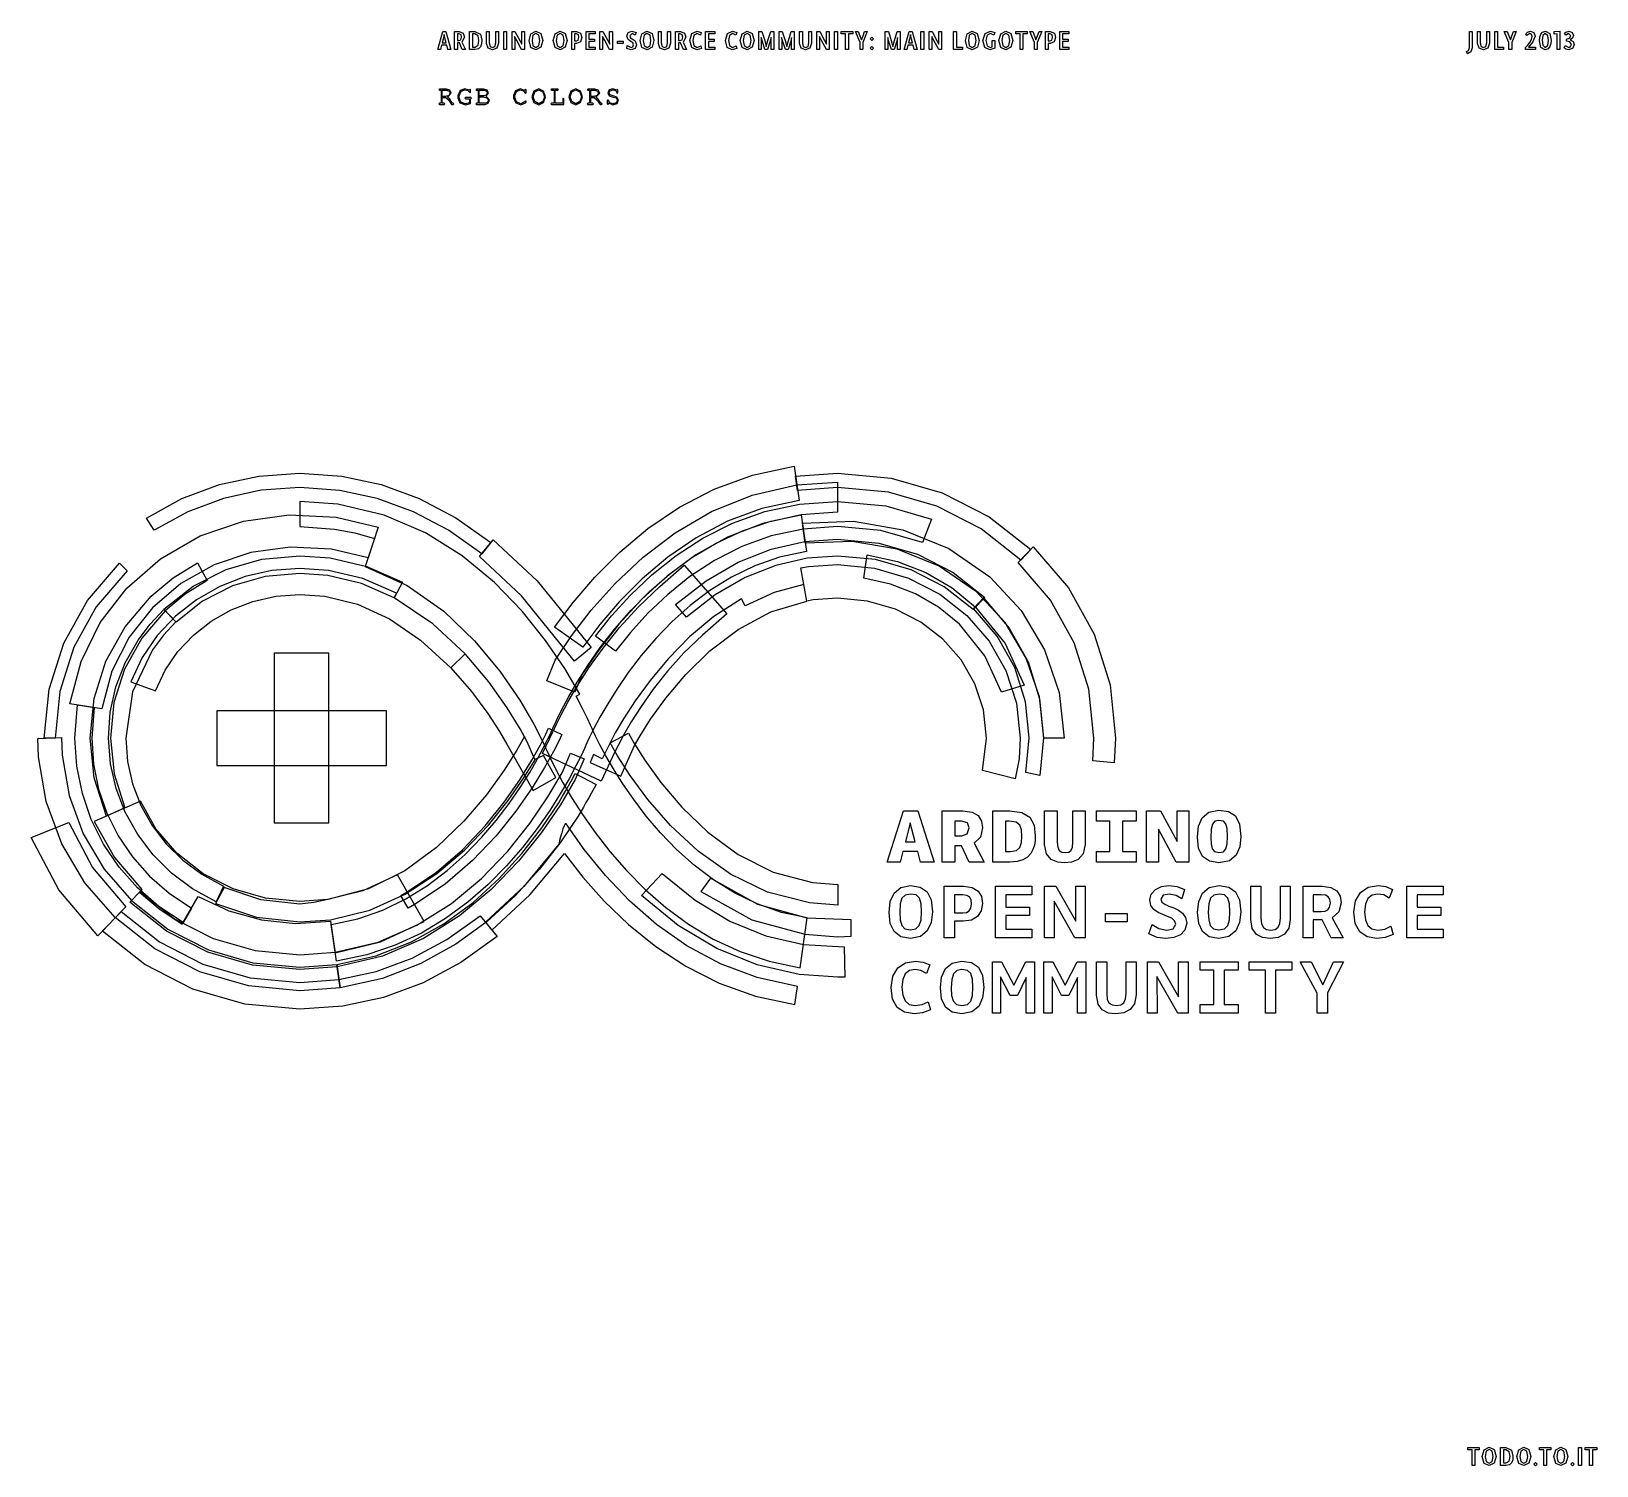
# Model space of a CAD drawing. Extents: x 21.95 to 29.86, y -23 to -15.75.
import ezdxf

# ---------------------------------------------------------------- set-up
doc = ezdxf.new("R2010")
doc.units = 0
doc.layers.get('0').update_dxf_attribs({"linetype": 'CONTINUOUS'})

msp = doc.modelspace()

# ---------------------------------------------------------------- linework, layer by layer
at = {"color": 9}
for p, q in [((24.0019, -15.8422), (24.0271, -15.7519)), ((24.0296, -15.79), (24.0243, -15.8086)), ((24.0243, -15.8086), (24.0442, -15.8086)), ((24.0271, -15.7519), (24.0422, -15.7519)), ((24.0343, -15.7676), (24.0296, -15.79)), ((24.0389, -15.7896), (24.0343, -15.7676)), ((24.0442, -15.8086), (24.0389, -15.7896)), ((24.0422, -15.7519), (24.0675, -15.8422)), ((24.0868, -15.7519), (24.1104, -15.7519)), ((24.0868, -15.8422), (24.0868, -15.7519)), ((24.1096, -15.764), (24.101, -15.764)), ((24.101, -15.764), (24.101, -15.7972)), ((24.101, -15.7972), (24.1101, -15.7972)), ((24.1111, -15.8089), (24.101, -15.8089)), ((24.101, -15.8089), (24.101, -15.8422)), ((24.1196, -15.7678), (24.1096, -15.764)), ((24.1101, -15.7972), (24.1189, -15.7936)), ((24.1104, -15.7519), (24.1312, -15.7593)), ((24.1258, -15.8422), (24.1111, -15.8089)), ((24.1189, -15.7936), (24.1225, -15.7806)), ((24.1225, -15.7806), (24.1196, -15.7678)), ((24.1374, -15.7801), (24.1243, -15.8056)), ((24.1243, -15.8056), (24.1414, -15.8422)), ((24.1312, -15.7593), (24.1374, -15.7801)), ((24.1629, -15.7519), (24.1897, -15.7519)), ((24.1629, -15.8422), (24.1629, -15.7519)), ((24.1894, -15.764), (24.1771, -15.764)), ((24.1771, -15.764), (24.1771, -15.83)), ((24.2062, -15.774), (24.1894, -15.764)), ((24.1897, -15.7519), (24.2175, -15.7646)), ((24.2104, -15.7978), (24.2062, -15.774)), ((24.2068, -15.8207), (24.2104, -15.7978)), ((24.2175, -15.7646), (24.2254, -15.7957)), ((24.2239, -15.8139), (24.2182, -15.8286)), ((24.2254, -15.7957), (24.2239, -15.8139)), ((24.2481, -15.8115), (24.2481, -15.7519)), ((24.2481, -15.7519), (24.2622, -15.7519)), ((24.2561, -15.8362), (24.2481, -15.8115)), ((24.2622, -15.7519), (24.2622, -15.8094)), ((24.2622, -15.8094), (24.2664, -15.8274)), ((24.2908, -15.8267), (24.2947, -15.8087)), ((24.2947, -15.8087), (24.2947, -15.7519)), ((24.2947, -15.7519), (24.3086, -15.7519)), ((24.3086, -15.8108), (24.3003, -15.8356)), ((24.3086, -15.7519), (24.3086, -15.8108)), ((24.3353, -15.7519), (24.3494, -15.7519)), ((24.3353, -15.8422), (24.3353, -15.7519)), ((24.3494, -15.7519), (24.3494, -15.8422)), ((24.3772, -15.7519), (24.3917, -15.7519)), ((24.3772, -15.8422), (24.3772, -15.7519)), ((24.4008, -15.7968), (24.3901, -15.7761)), ((24.3901, -15.7761), (24.3907, -15.7964)), ((24.3907, -15.7964), (24.3907, -15.8422)), ((24.3917, -15.7519), (24.4164, -15.7967)), ((24.4257, -15.8422), (24.4008, -15.7968)), ((24.4164, -15.7967), (24.4262, -15.8164)), ((24.426, -15.7986), (24.426, -15.7519)), ((24.426, -15.7519), (24.4396, -15.7519)), ((24.4262, -15.8164), (24.426, -15.7986)), ((24.4396, -15.7519), (24.4396, -15.8422)), ((24.4633, -15.7976), (24.4724, -15.7633)), ((24.4724, -15.8319), (24.4633, -15.7976)), ((24.4724, -15.7633), (24.4976, -15.7507)), ((24.4828, -15.7708), (24.4782, -15.7976)), ((24.4782, -15.7976), (24.4826, -15.8232)), ((24.4976, -15.7626), (24.4828, -15.7708)), ((24.4976, -15.7507), (24.5232, -15.7617)), ((24.5129, -15.7706), (24.4976, -15.7626)), ((24.5178, -15.7972), (24.5129, -15.7706)), ((24.5129, -15.8231), (24.5178, -15.7972)), ((24.5232, -15.7617), (24.5328, -15.7972)), ((24.5328, -15.7972), (24.5235, -15.8308)), ((24.5858, -15.7976), (24.595, -15.7633)), ((24.595, -15.8319), (24.5858, -15.7976)), ((24.595, -15.7633), (24.6203, -15.7507)), ((24.6054, -15.7708), (24.6007, -15.7976)), ((24.6007, -15.7976), (24.6053, -15.8232)), ((24.6203, -15.7626), (24.6054, -15.7708)), ((24.6203, -15.7507), (24.6458, -15.7617)), ((24.6356, -15.7706), (24.6203, -15.7626)), ((24.6404, -15.7972), (24.6356, -15.7706)), ((24.6356, -15.8231), (24.6404, -15.7972)), ((24.6458, -15.7617), (24.6554, -15.7972)), ((24.6554, -15.7972), (24.6461, -15.8308)), ((24.6789, -15.7519), (24.7032, -15.7519)), ((24.6789, -15.8422), (24.6789, -15.7519)), ((24.7024, -15.764), (24.6931, -15.764)), ((24.6931, -15.764), (24.6931, -15.7994)), ((24.6931, -15.7994), (24.7029, -15.7994)), ((24.7033, -15.8117), (24.6931, -15.8117)), ((24.6931, -15.8117), (24.6931, -15.8422)), ((24.7125, -15.7685), (24.7024, -15.764)), ((24.7029, -15.7994), (24.7118, -15.7954)), ((24.7032, -15.7519), (24.724, -15.7599)), ((24.7231, -15.8033), (24.7033, -15.8117)), ((24.7118, -15.7954), (24.7153, -15.7817)), ((24.7153, -15.7817), (24.7125, -15.7685)), ((24.7301, -15.7814), (24.7231, -15.8033)), ((24.724, -15.7599), (24.7301, -15.7814)), ((24.751, -15.7519), (24.7978, -15.7519)), ((24.751, -15.8422), (24.751, -15.7519)), ((24.7978, -15.764), (24.7651, -15.764)), ((24.7651, -15.764), (24.7651, -15.79)), ((24.7651, -15.79), (24.7943, -15.79)), ((24.7943, -15.8019), (24.7651, -15.8019)), ((24.7651, -15.8019), (24.7651, -15.83)), ((24.7943, -15.79), (24.7943, -15.8019)), ((24.7978, -15.7519), (24.7978, -15.764)), ((24.8215, -15.7519), (24.8361, -15.7519)), ((24.8215, -15.8422), (24.8215, -15.7519)), ((24.8453, -15.7968), (24.8346, -15.7761)), ((24.8346, -15.7761), (24.8351, -15.7964)), ((24.8351, -15.7964), (24.8351, -15.8422)), ((24.8361, -15.7519), (24.8608, -15.7967)), ((24.8701, -15.8422), (24.8453, -15.7968)), ((24.8608, -15.7967), (24.8707, -15.8164)), ((24.8704, -15.7986), (24.8704, -15.7519)), ((24.8704, -15.7519), (24.884, -15.7519)), ((24.8707, -15.8164), (24.8704, -15.7986)), ((24.884, -15.7519), (24.884, -15.8422)), ((24.9093, -15.8126), (24.9093, -15.8008)), ((24.9093, -15.8008), (24.9393, -15.8008)), ((24.9393, -15.8126), (24.9093, -15.8126)), ((24.9393, -15.8008), (24.9393, -15.8126)), ((24.9576, -15.7749), (24.9647, -15.7574)), ((24.964, -15.7919), (24.9576, -15.7749)), ((24.9775, -15.8015), (24.964, -15.7919)), ((24.9647, -15.7574), (24.9825, -15.7507)), ((24.9837, -15.7626), (24.9724, -15.7739)), ((24.9724, -15.7739), (24.9763, -15.7838)), ((24.9763, -15.7838), (24.985, -15.7894)), ((24.9871, -15.8081), (24.9775, -15.8015)), ((24.9825, -15.7507), (25.0039, -15.7572)), ((24.9993, -15.7704), (24.9837, -15.7626)), ((24.985, -15.7894), (24.9993, -15.7993)), ((24.9914, -15.8194), (24.9871, -15.8081)), ((25.0039, -15.7572), (24.9993, -15.7704)), ((24.9993, -15.7993), (25.0062, -15.8183)), ((25.0246, -15.7976), (25.0338, -15.7633)), ((25.0338, -15.8319), (25.0246, -15.7976)), ((25.0338, -15.7633), (25.059, -15.7507)), ((25.0442, -15.7708), (25.0394, -15.7976)), ((25.0394, -15.7976), (25.044, -15.8232)), ((25.059, -15.7626), (25.0442, -15.7708)), ((25.059, -15.7507), (25.0846, -15.7617)), ((25.0743, -15.7706), (25.059, -15.7626)), ((25.0792, -15.7972), (25.0743, -15.7706)), ((25.0743, -15.8231), (25.0792, -15.7972)), ((25.0846, -15.7617), (25.0942, -15.7972)), ((25.0942, -15.7972), (25.0849, -15.8308)), ((25.1167, -15.8115), (25.1167, -15.7519)), ((25.1167, -15.7519), (25.1308, -15.7519)), ((25.1247, -15.8362), (25.1167, -15.8115)), ((25.1308, -15.7519), (25.1308, -15.8094)), ((25.1308, -15.8094), (25.1349, -15.8274)), ((25.1594, -15.8267), (25.1633, -15.8087)), ((25.1633, -15.8087), (25.1633, -15.7519)), ((25.1633, -15.7519), (25.1772, -15.7519)), ((25.1772, -15.8108), (25.1689, -15.8356)), ((25.1772, -15.7519), (25.1772, -15.8108)), ((25.2039, -15.7519), (25.2276, -15.7519)), ((25.2039, -15.8422), (25.2039, -15.7519)), ((25.2268, -15.764), (25.2181, -15.764)), ((25.2181, -15.764), (25.2181, -15.7972)), ((25.2181, -15.7972), (25.2272, -15.7972)), ((25.2283, -15.8089), (25.2181, -15.8089)), ((25.2181, -15.8089), (25.2181, -15.8422)), ((25.2367, -15.7678), (25.2268, -15.764)), ((25.2272, -15.7972), (25.2361, -15.7936)), ((25.2276, -15.7519), (25.2485, -15.7593)), ((25.2431, -15.8422), (25.2283, -15.8089)), ((25.2361, -15.7936), (25.2397, -15.7806)), ((25.2397, -15.7806), (25.2367, -15.7678)), ((25.2546, -15.7801), (25.2414, -15.8056)), ((25.2414, -15.8056), (25.2586, -15.8422)), ((25.2485, -15.7593), (25.2546, -15.7801)), ((25.2761, -15.7976), (25.2862, -15.7626)), ((25.2854, -15.8328), (25.2761, -15.7976)), ((25.2862, -15.7626), (25.3122, -15.7507)), ((25.2965, -15.7713), (25.291, -15.7972)), ((25.291, -15.7972), (25.2965, -15.8232)), ((25.3128, -15.7626), (25.2965, -15.7713)), ((25.3122, -15.7507), (25.3335, -15.7565)), ((25.3289, -15.7696), (25.3128, -15.7626)), ((25.3335, -15.7565), (25.3289, -15.7696)), ((25.3551, -15.7519), (25.4019, -15.7519)), ((25.3551, -15.8422), (25.3551, -15.7519)), ((25.4019, -15.764), (25.3693, -15.764)), ((25.3693, -15.764), (25.3693, -15.79)), ((25.3693, -15.79), (25.3985, -15.79)), ((25.3985, -15.8019), (25.3693, -15.8019)), ((25.3693, -15.8019), (25.3693, -15.83)), ((25.3985, -15.79), (25.3985, -15.8019)), ((25.4019, -15.7519), (25.4019, -15.764)), ((25.4551, -15.7976), (25.4653, -15.7626)), ((25.4646, -15.8328), (25.4551, -15.7976)), ((25.4653, -15.7626), (25.4914, -15.7507)), ((25.4757, -15.7713), (25.47, -15.7972)), ((25.47, -15.7972), (25.4757, -15.8232)), ((25.4919, -15.7626), (25.4757, -15.7713)), ((25.4914, -15.7507), (25.5126, -15.7565)), ((25.5081, -15.7696), (25.4919, -15.7626)), ((25.5126, -15.7565), (25.5081, -15.7696)), ((25.5303, -15.7976), (25.5394, -15.7633)), ((25.5394, -15.8319), (25.5303, -15.7976)), ((25.5394, -15.7633), (25.5647, -15.7507)), ((25.5499, -15.7708), (25.5451, -15.7976)), ((25.5451, -15.7976), (25.5497, -15.8232)), ((25.5647, -15.7626), (25.5499, -15.7708)), ((25.5647, -15.7507), (25.5903, -15.7617)), ((25.58, -15.7706), (25.5647, -15.7626)), ((25.5849, -15.7972), (25.58, -15.7706)), ((25.58, -15.8231), (25.5849, -15.7972)), ((25.5903, -15.7617), (25.5999, -15.7972)), ((25.5999, -15.7972), (25.5906, -15.8308)), ((25.6233, -15.7519), (25.639, -15.7519)), ((25.6233, -15.8422), (25.6233, -15.7519)), ((25.6419, -15.8028), (25.6357, -15.7817)), ((25.6357, -15.7817), (25.636, -15.8021)), ((25.636, -15.8021), (25.636, -15.8422)), ((25.639, -15.7519), (25.6535, -15.7969)), ((25.6549, -15.8422), (25.6419, -15.8028)), ((25.6535, -15.7969), (25.6619, -15.8275)), ((25.6619, -15.8275), (25.6701, -15.7969)), ((25.6813, -15.8011), (25.6686, -15.8422)), ((25.6701, -15.7969), (25.684, -15.7519)), ((25.686, -15.7817), (25.6813, -15.8011)), ((25.684, -15.7519), (25.6993, -15.7519)), ((25.6857, -15.8422), (25.686, -15.7817)), ((25.6993, -15.7519), (25.6993, -15.8422)), ((25.7269, -15.7519), (25.7426, -15.7519)), ((25.7269, -15.8422), (25.7269, -15.7519)), ((25.7456, -15.8028), (25.7393, -15.7817)), ((25.7393, -15.7817), (25.7396, -15.8021)), ((25.7396, -15.8021), (25.7396, -15.8422)), ((25.7426, -15.7519), (25.7571, -15.7969)), ((25.7585, -15.8422), (25.7456, -15.8028)), ((25.7571, -15.7969), (25.7656, -15.8275)), ((25.7656, -15.8275), (25.7737, -15.7969)), ((25.7849, -15.8011), (25.7722, -15.8422)), ((25.7737, -15.7969), (25.7876, -15.7519)), ((25.7896, -15.7817), (25.7849, -15.8011)), ((25.7876, -15.7519), (25.8029, -15.7519)), ((25.7893, -15.8422), (25.7896, -15.7817)), ((25.8029, -15.7519), (25.8029, -15.8422)), ((25.8296, -15.8115), (25.8296, -15.7519)), ((25.8296, -15.7519), (25.8438, -15.7519)), ((25.8375, -15.8362), (25.8296, -15.8115)), ((25.8438, -15.7519), (25.8438, -15.8094)), ((25.8438, -15.8094), (25.8479, -15.8274)), ((25.8724, -15.8267), (25.8762, -15.8087)), ((25.8762, -15.8087), (25.8762, -15.7519)), ((25.8762, -15.7519), (25.8901, -15.7519)), ((25.8901, -15.8108), (25.8818, -15.8356)), ((25.8901, -15.7519), (25.8901, -15.8108)), ((25.9168, -15.7519), (25.9314, -15.7519)), ((25.9168, -15.8422), (25.9168, -15.7519)), ((25.9406, -15.7968), (25.9299, -15.7761)), ((25.9299, -15.7761), (25.9304, -15.7964)), ((25.9304, -15.7964), (25.9304, -15.8422)), ((25.9314, -15.7519), (25.9561, -15.7967)), ((25.9654, -15.8422), (25.9406, -15.7968)), ((25.9561, -15.7967), (25.966, -15.8164)), ((25.9657, -15.7986), (25.9657, -15.7519)), ((25.9657, -15.7519), (25.9793, -15.7519)), ((25.966, -15.8164), (25.9657, -15.7986)), ((25.9793, -15.7519), (25.9793, -15.8422)), ((26.0069, -15.7519), (26.0211, -15.7519)), ((26.0069, -15.8422), (26.0069, -15.7519)), ((26.0211, -15.7519), (26.0211, -15.8422)), ((26.0406, -15.764), (26.0406, -15.7519)), ((26.0406, -15.7519), (26.0985, -15.7519)), ((26.0625, -15.764), (26.0406, -15.764)), ((26.0625, -15.8422), (26.0625, -15.764)), ((26.0985, -15.764), (26.0767, -15.764)), ((26.0767, -15.764), (26.0767, -15.8422)), ((26.0985, -15.7519), (26.0985, -15.764)), ((26.1354, -15.8071), (26.1118, -15.7519)), ((26.1118, -15.7519), (26.1262, -15.7519)), ((26.1262, -15.7519), (26.1349, -15.7733)), ((26.1349, -15.7733), (26.1428, -15.7946)), ((26.1354, -15.8422), (26.1354, -15.8071)), ((26.1428, -15.7946), (26.1503, -15.7735)), ((26.1718, -15.7519), (26.1496, -15.8068)), ((26.1496, -15.8068), (26.1496, -15.8422)), ((26.1503, -15.7735), (26.1582, -15.7519)), ((26.1582, -15.7519), (26.1718, -15.7519)), ((26.1869, -15.7882), (26.1949, -15.78)), ((26.1949, -15.7965), (26.1869, -15.7882)), ((26.1949, -15.78), (26.2028, -15.7882)), ((26.2028, -15.7882), (26.1949, -15.7965)), ((26.2626, -15.7519), (26.2783, -15.7519)), ((26.2626, -15.8422), (26.2626, -15.7519)), ((26.2813, -15.8028), (26.275, -15.7817)), ((26.275, -15.7817), (26.2753, -15.8021)), ((26.2753, -15.8021), (26.2753, -15.8422)), ((26.2783, -15.7519), (26.2928, -15.7969)), ((26.2942, -15.8422), (26.2813, -15.8028)), ((26.2928, -15.7969), (26.3012, -15.8275)), ((26.3012, -15.8275), (26.3094, -15.7969)), ((26.3206, -15.8011), (26.3079, -15.8422)), ((26.3094, -15.7969), (26.3233, -15.7519)), ((26.3253, -15.7817), (26.3206, -15.8011)), ((26.3233, -15.7519), (26.3386, -15.7519)), ((26.325, -15.8422), (26.3253, -15.7817)), ((26.3386, -15.7519), (26.3386, -15.8422)), ((26.3579, -15.8422), (26.3831, -15.7519)), ((26.3856, -15.79), (26.3803, -15.8086)), ((26.3803, -15.8086), (26.4001, -15.8086)), ((26.3831, -15.7519), (26.3982, -15.7519)), ((26.3903, -15.7676), (26.3856, -15.79)), ((26.3949, -15.7896), (26.3903, -15.7676)), ((26.4001, -15.8086), (26.3949, -15.7896)), ((26.3982, -15.7519), (26.4235, -15.8422)), ((26.4428, -15.7519), (26.4568, -15.7519)), ((26.4428, -15.8422), (26.4428, -15.7519)), ((26.4568, -15.7519), (26.4568, -15.8422)), ((26.4844, -15.7519), (26.499, -15.7519)), ((26.4844, -15.8422), (26.4844, -15.7519)), ((26.5082, -15.7968), (26.4975, -15.7761)), ((26.4975, -15.7761), (26.4981, -15.7964)), ((26.4981, -15.7964), (26.4981, -15.8422)), ((26.499, -15.7519), (26.5237, -15.7967)), ((26.5331, -15.8422), (26.5082, -15.7968)), ((26.5237, -15.7967), (26.5336, -15.8164)), ((26.5333, -15.7986), (26.5333, -15.7519)), ((26.5333, -15.7519), (26.5469, -15.7519)), ((26.5336, -15.8164), (26.5333, -15.7986)), ((26.5469, -15.7519), (26.5469, -15.8422)), ((26.6082, -15.7519), (26.6224, -15.7519)), ((26.6082, -15.8422), (26.6082, -15.7519)), ((26.6224, -15.7519), (26.6224, -15.83)), ((26.6676, -15.7976), (26.6768, -15.7633)), ((26.6768, -15.8319), (26.6676, -15.7976)), ((26.6768, -15.7633), (26.7021, -15.7507)), ((26.6871, -15.7708), (26.6825, -15.7976)), ((26.6825, -15.7976), (26.6871, -15.8232)), ((26.7021, -15.7626), (26.6871, -15.7708)), ((26.7021, -15.7507), (26.7276, -15.7617)), ((26.7172, -15.7706), (26.7021, -15.7626)), ((26.7222, -15.7972), (26.7172, -15.7706)), ((26.7172, -15.8231), (26.7222, -15.7972)), ((26.7276, -15.7617), (26.7372, -15.7972)), ((26.7372, -15.7972), (26.7279, -15.8308)), ((26.7564, -15.7972), (26.7672, -15.7619)), ((26.7664, -15.8326), (26.7564, -15.7972)), ((26.7672, -15.7619), (26.7936, -15.7507)), ((26.7775, -15.7704), (26.7713, -15.7969)), ((26.7713, -15.7969), (26.7775, -15.8239)), ((26.794, -15.7626), (26.7775, -15.7704)), ((26.7936, -15.7507), (26.8158, -15.7569)), ((26.8113, -15.7703), (26.794, -15.7626)), ((26.8025, -15.8293), (26.8025, -15.7976)), ((26.8025, -15.7976), (26.8165, -15.7976)), ((26.8158, -15.7569), (26.8113, -15.7703)), ((26.8165, -15.7976), (26.8165, -15.8353)), ((26.8368, -15.7976), (26.846, -15.7633)), ((26.846, -15.8319), (26.8368, -15.7976)), ((26.846, -15.7633), (26.8712, -15.7507)), ((26.8563, -15.7708), (26.8517, -15.7976)), ((26.8517, -15.7976), (26.8563, -15.8232)), ((26.8712, -15.7626), (26.8563, -15.7708)), ((26.8712, -15.7507), (26.8968, -15.7617)), ((26.8864, -15.7706), (26.8712, -15.7626)), ((26.8914, -15.7972), (26.8864, -15.7706)), ((26.8864, -15.8231), (26.8914, -15.7972)), ((26.8968, -15.7617), (26.9064, -15.7972)), ((26.9064, -15.7972), (26.8971, -15.8308)), ((26.9217, -15.764), (26.9217, -15.7519)), ((26.9217, -15.7519), (26.9796, -15.7519)), ((26.9436, -15.764), (26.9217, -15.764)), ((26.9436, -15.8422), (26.9436, -15.764)), ((26.9796, -15.764), (26.9578, -15.764)), ((26.9578, -15.764), (26.9578, -15.8422)), ((26.9796, -15.7519), (26.9796, -15.764)), ((27.0165, -15.8071), (26.9929, -15.7519)), ((26.9929, -15.7519), (27.0074, -15.7519)), ((27.0074, -15.7519), (27.016, -15.7733)), ((27.016, -15.7733), (27.0239, -15.7946)), ((27.0165, -15.8422), (27.0165, -15.8071)), ((27.0239, -15.7946), (27.0314, -15.7735)), ((27.0529, -15.7519), (27.0307, -15.8068)), ((27.0307, -15.8068), (27.0307, -15.8422)), ((27.0314, -15.7735), (27.0393, -15.7519)), ((27.0393, -15.7519), (27.0529, -15.7519)), ((27.0718, -15.7519), (27.0961, -15.7519)), ((27.0718, -15.8422), (27.0718, -15.7519)), ((27.0953, -15.764), (27.086, -15.764)), ((27.086, -15.764), (27.086, -15.7994)), ((27.086, -15.7994), (27.0957, -15.7994)), ((27.0963, -15.8117), (27.086, -15.8117)), ((27.086, -15.8117), (27.086, -15.8422)), ((27.1053, -15.7685), (27.0953, -15.764)), ((27.0957, -15.7994), (27.1047, -15.7954)), ((27.0961, -15.7519), (27.1169, -15.7599)), ((27.1158, -15.8033), (27.0963, -15.8117)), ((27.1047, -15.7954), (27.1082, -15.7817)), ((27.1082, -15.7817), (27.1053, -15.7685)), ((27.1231, -15.7814), (27.1158, -15.8033)), ((27.1169, -15.7599), (27.1231, -15.7814)), ((27.1439, -15.7519), (27.1907, -15.7519)), ((27.1439, -15.8422), (27.1439, -15.7519)), ((27.1907, -15.764), (27.1581, -15.764)), ((27.1581, -15.764), (27.1581, -15.79)), ((27.1581, -15.79), (27.1872, -15.79)), ((27.1872, -15.8019), (27.1581, -15.8019)), ((27.1581, -15.8019), (27.1581, -15.83)), ((27.1872, -15.79), (27.1872, -15.8019)), ((27.1907, -15.7519), (27.1907, -15.764)), ((29.2133, -15.8328), (29.2133, -15.7519)), ((29.2133, -15.7519), (29.2275, -15.7519)), ((29.2275, -15.7519), (29.2275, -15.8346)), ((29.2542, -15.8115), (29.2542, -15.7519)), ((29.2542, -15.7519), (29.2683, -15.7519)), ((29.2621, -15.8362), (29.2542, -15.8115)), ((29.2683, -15.7519), (29.2683, -15.8094)), ((29.2683, -15.8094), (29.2724, -15.8274)), ((29.2969, -15.8267), (29.3008, -15.8087)), ((29.3008, -15.8087), (29.3008, -15.7519)), ((29.3008, -15.7519), (29.3147, -15.7519)), ((29.3147, -15.8108), (29.3063, -15.8356)), ((29.3147, -15.7519), (29.3147, -15.8108)), ((29.3414, -15.7519), (29.3556, -15.7519)), ((29.3414, -15.8422), (29.3414, -15.7519)), ((29.3556, -15.7519), (29.3556, -15.83)), ((29.4135, -15.8071), (29.3899, -15.7519)), ((29.3899, -15.7519), (29.4043, -15.7519)), ((29.4043, -15.7519), (29.4129, -15.7733)), ((29.4129, -15.7733), (29.4208, -15.7946)), ((29.4135, -15.8422), (29.4135, -15.8071)), ((29.4208, -15.7946), (29.4283, -15.7735)), ((29.4499, -15.7519), (29.4276, -15.8068)), ((29.4276, -15.8068), (29.4276, -15.8422)), ((29.4283, -15.7735), (29.4362, -15.7519)), ((29.4362, -15.7519), (29.4499, -15.7519)), ((29.4979, -15.7629), (29.5062, -15.7556)), ((29.5044, -15.7718), (29.4979, -15.7629)), ((29.5196, -15.7624), (29.5044, -15.7718)), ((29.5062, -15.7556), (29.5228, -15.7507)), ((29.5071, -15.8218), (29.5183, -15.8072)), ((29.5337, -15.8047), (29.5121, -15.8301)), ((29.5183, -15.8072), (29.5272, -15.7914)), ((29.5278, -15.7663), (29.5196, -15.7624)), ((29.5228, -15.7507), (29.5388, -15.7571)), ((29.5272, -15.7914), (29.5308, -15.7769)), ((29.5308, -15.7769), (29.5278, -15.7663)), ((29.5449, -15.7753), (29.5337, -15.8047)), ((29.5388, -15.7571), (29.5449, -15.7753)), ((29.5671, -15.7989), (29.5685, -15.7799)), ((29.5742, -15.8324), (29.5671, -15.7989)), ((29.5685, -15.7799), (29.5735, -15.7646)), ((29.5735, -15.7646), (29.5826, -15.7544)), ((29.584, -15.7726), (29.5811, -15.796)), ((29.5811, -15.796), (29.5838, -15.8211)), ((29.5826, -15.7544), (29.5972, -15.7507)), ((29.5964, -15.7624), (29.584, -15.7726)), ((29.6096, -15.7729), (29.5964, -15.7624)), ((29.5972, -15.7507), (29.6196, -15.7625)), ((29.6094, -15.8211), (29.6124, -15.7964)), ((29.6124, -15.7964), (29.6096, -15.7729)), ((29.6196, -15.7625), (29.6263, -15.7949)), ((29.625, -15.8125), (29.6204, -15.8281)), ((29.6263, -15.7949), (29.625, -15.8125)), ((29.6412, -15.7524), (29.6707, -15.7507)), ((29.6412, -15.7644), (29.6412, -15.7524)), ((29.6569, -15.7635), (29.6412, -15.7644)), ((29.6569, -15.8422), (29.6569, -15.7635)), ((29.6707, -15.7507), (29.6707, -15.8422)), ((29.6942, -15.7601), (29.7004, -15.7554)), ((29.6999, -15.7696), (29.6942, -15.7601)), ((29.7143, -15.7625), (29.6999, -15.7696)), ((29.7004, -15.7554), (29.7178, -15.7507)), ((29.704, -15.791), (29.7188, -15.7857)), ((29.704, -15.8), (29.704, -15.791)), ((29.7214, -15.8047), (29.704, -15.8)), ((29.7254, -15.774), (29.7143, -15.7625)), ((29.7178, -15.7507), (29.7333, -15.7568)), ((29.7188, -15.7857), (29.7254, -15.774)), ((29.7286, -15.8179), (29.7214, -15.8047)), ((29.7344, -15.7856), (29.7224, -15.7935)), ((29.7224, -15.7935), (29.7369, -15.8018)), ((29.7333, -15.7568), (29.7393, -15.7719)), ((29.7393, -15.7719), (29.7344, -15.7856)), ((29.7369, -15.8018), (29.7425, -15.8179)), ((24.0158, -15.8422), (24.0019, -15.8422)), ((24.0215, -15.8199), (24.0158, -15.8422)), ((24.0472, -15.8199), (24.0215, -15.8199)), ((24.0531, -15.8422), (24.0472, -15.8199)), ((24.0675, -15.8422), (24.0531, -15.8422)), ((24.101, -15.8422), (24.0868, -15.8422)), ((24.1414, -15.8422), (24.1258, -15.8422)), ((24.1893, -15.8422), (24.1629, -15.8422)), ((24.1771, -15.83), (24.1903, -15.83)), ((24.2072, -15.8386), (24.1893, -15.8422)), ((24.1903, -15.83), (24.2068, -15.8207)), ((24.2182, -15.8286), (24.2072, -15.8386)), ((24.2781, -15.8435), (24.2561, -15.8362)), ((24.2664, -15.8274), (24.2786, -15.8318)), ((24.3003, -15.8356), (24.2781, -15.8435)), ((24.2786, -15.8318), (24.2908, -15.8267)), ((24.3494, -15.8422), (24.3353, -15.8422)), ((24.3907, -15.8422), (24.3772, -15.8422)), ((24.4396, -15.8422), (24.4257, -15.8422)), ((24.4978, -15.8435), (24.4724, -15.8319)), ((24.4826, -15.8232), (24.4978, -15.8317)), ((24.4978, -15.8317), (24.5129, -15.8231)), ((24.5235, -15.8308), (24.4978, -15.8435)), ((24.6204, -15.8435), (24.595, -15.8319)), ((24.6053, -15.8232), (24.6204, -15.8317)), ((24.6204, -15.8317), (24.6356, -15.8231)), ((24.6461, -15.8308), (24.6204, -15.8435)), ((24.6931, -15.8422), (24.6789, -15.8422)), ((24.7978, -15.8422), (24.751, -15.8422)), ((24.7651, -15.83), (24.7978, -15.83)), ((24.7978, -15.83), (24.7978, -15.8422)), ((24.8351, -15.8422), (24.8215, -15.8422)), ((24.884, -15.8422), (24.8701, -15.8422)), ((24.9564, -15.8368), (24.9596, -15.8231)), ((24.9793, -15.8435), (24.9564, -15.8368)), ((24.9596, -15.8231), (24.9785, -15.8318)), ((24.9785, -15.8318), (24.9874, -15.8289)), ((24.9985, -15.8368), (24.9793, -15.8435)), ((24.9874, -15.8289), (24.9914, -15.8194)), ((25.0062, -15.8183), (24.9985, -15.8368)), ((25.0592, -15.8435), (25.0338, -15.8319)), ((25.044, -15.8232), (25.0592, -15.8317)), ((25.0592, -15.8317), (25.0743, -15.8231)), ((25.0849, -15.8308), (25.0592, -15.8435)), ((25.1467, -15.8435), (25.1247, -15.8362)), ((25.1349, -15.8274), (25.1472, -15.8318)), ((25.1689, -15.8356), (25.1467, -15.8435)), ((25.1472, -15.8318), (25.1594, -15.8267)), ((25.2181, -15.8422), (25.2039, -15.8422)), ((25.2586, -15.8422), (25.2431, -15.8422)), ((25.3107, -15.8435), (25.2854, -15.8328)), ((25.2965, -15.8232), (25.3124, -15.8317)), ((25.334, -15.8371), (25.3107, -15.8435)), ((25.3124, -15.8317), (25.3303, -15.8249)), ((25.3303, -15.8249), (25.334, -15.8371)), ((25.4019, -15.8422), (25.3551, -15.8422)), ((25.3693, -15.83), (25.4019, -15.83)), ((25.4019, -15.83), (25.4019, -15.8422)), ((25.4899, -15.8435), (25.4646, -15.8328)), ((25.4757, -15.8232), (25.4915, -15.8317)), ((25.5132, -15.8371), (25.4899, -15.8435)), ((25.4915, -15.8317), (25.5094, -15.8249)), ((25.5094, -15.8249), (25.5132, -15.8371)), ((25.5649, -15.8435), (25.5394, -15.8319)), ((25.5497, -15.8232), (25.5649, -15.8317)), ((25.5649, -15.8317), (25.58, -15.8231)), ((25.5906, -15.8308), (25.5649, -15.8435)), ((25.636, -15.8422), (25.6233, -15.8422)), ((25.6686, -15.8422), (25.6549, -15.8422)), ((25.6993, -15.8422), (25.6857, -15.8422)), ((25.7396, -15.8422), (25.7269, -15.8422)), ((25.7722, -15.8422), (25.7585, -15.8422)), ((25.8029, -15.8422), (25.7893, -15.8422)), ((25.8596, -15.8435), (25.8375, -15.8362)), ((25.8479, -15.8274), (25.8601, -15.8318)), ((25.8818, -15.8356), (25.8596, -15.8435)), ((25.8601, -15.8318), (25.8724, -15.8267)), ((25.9304, -15.8422), (25.9168, -15.8422)), ((25.9793, -15.8422), (25.9654, -15.8422)), ((26.0211, -15.8422), (26.0069, -15.8422)), ((26.0767, -15.8422), (26.0625, -15.8422)), ((26.1496, -15.8422), (26.1354, -15.8422)), ((26.1869, -15.8353), (26.1949, -15.8271)), ((26.1949, -15.8438), (26.1869, -15.8353)), ((26.1949, -15.8271), (26.2028, -15.8353)), ((26.2028, -15.8353), (26.1949, -15.8438)), ((26.2753, -15.8422), (26.2626, -15.8422)), ((26.3079, -15.8422), (26.2942, -15.8422)), ((26.3386, -15.8422), (26.325, -15.8422)), ((26.3718, -15.8422), (26.3579, -15.8422)), ((26.3775, -15.8199), (26.3718, -15.8422)), ((26.4032, -15.8199), (26.3775, -15.8199)), ((26.409, -15.8422), (26.4032, -15.8199)), ((26.4235, -15.8422), (26.409, -15.8422)), ((26.4568, -15.8422), (26.4428, -15.8422)), ((26.4981, -15.8422), (26.4844, -15.8422)), ((26.5469, -15.8422), (26.5331, -15.8422)), ((26.6525, -15.8422), (26.6082, -15.8422)), ((26.6224, -15.83), (26.6525, -15.83)), ((26.6525, -15.83), (26.6525, -15.8422)), ((26.7022, -15.8435), (26.6768, -15.8319)), ((26.6871, -15.8232), (26.7022, -15.8317)), ((26.7022, -15.8317), (26.7172, -15.8231)), ((26.7279, -15.8308), (26.7022, -15.8435)), ((26.7915, -15.8435), (26.7664, -15.8326)), ((26.7775, -15.8239), (26.7935, -15.8318)), ((26.8165, -15.8353), (26.7915, -15.8435)), ((26.7935, -15.8318), (26.8025, -15.8293)), ((26.8714, -15.8435), (26.846, -15.8319)), ((26.8563, -15.8232), (26.8714, -15.8317)), ((26.8714, -15.8317), (26.8864, -15.8231)), ((26.8971, -15.8308), (26.8714, -15.8435)), ((26.9578, -15.8422), (26.9436, -15.8422)), ((27.0307, -15.8422), (27.0165, -15.8422)), ((27.086, -15.8422), (27.0718, -15.8422)), ((27.1907, -15.8422), (27.1439, -15.8422)), ((27.1581, -15.83), (27.1907, -15.83)), ((27.1907, -15.83), (27.1907, -15.8422)), ((29.1992, -15.8529), (29.2092, -15.8472)), ((29.2035, -15.8653), (29.1992, -15.8529)), ((29.2211, -15.8544), (29.2035, -15.8653)), ((29.2092, -15.8472), (29.2133, -15.8328)), ((29.2275, -15.8346), (29.2211, -15.8544)), ((29.2842, -15.8435), (29.2621, -15.8362)), ((29.2724, -15.8274), (29.2847, -15.8318)), ((29.3063, -15.8356), (29.2842, -15.8435)), ((29.2847, -15.8318), (29.2969, -15.8267)), ((29.3857, -15.8422), (29.3414, -15.8422)), ((29.3556, -15.83), (29.3857, -15.83)), ((29.3857, -15.83), (29.3857, -15.8422)), ((29.4276, -15.8422), (29.4135, -15.8422)), ((29.4961, -15.8328), (29.5071, -15.8218)), ((29.4961, -15.8422), (29.4961, -15.8328)), ((29.5481, -15.8422), (29.4961, -15.8422)), ((29.5121, -15.8301), (29.5481, -15.8301)), ((29.5481, -15.8301), (29.5481, -15.8422)), ((29.5962, -15.8435), (29.5742, -15.8324)), ((29.5838, -15.8211), (29.5969, -15.8318)), ((29.6113, -15.8393), (29.5962, -15.8435)), ((29.5969, -15.8318), (29.6094, -15.8211)), ((29.6204, -15.8281), (29.6113, -15.8393)), ((29.6707, -15.8422), (29.6569, -15.8422)), ((29.6915, -15.8344), (29.6978, -15.8232)), ((29.6999, -15.8401), (29.6915, -15.8344)), ((29.6978, -15.8232), (29.715, -15.8318)), ((29.715, -15.8435), (29.6999, -15.8401)), ((29.715, -15.8318), (29.7244, -15.8282)), ((29.7363, -15.8351), (29.715, -15.8435)), ((29.7244, -15.8282), (29.7286, -15.8179)), ((29.7425, -15.8179), (29.7363, -15.8351)), ((29.205, -22.9168), (29.205, -22.9047)), ((29.205, -22.9047), (29.2629, -22.9047)), ((29.2269, -22.9168), (29.205, -22.9168)), ((29.2269, -22.995), (29.2269, -22.9168)), ((29.2629, -22.9168), (29.2411, -22.9168)), ((29.2411, -22.9168), (29.2411, -22.995)), ((29.2629, -22.9047), (29.2629, -22.9168)), ((29.2783, -22.9504), (29.2874, -22.9161)), ((29.2874, -22.9161), (29.3128, -22.9035)), ((29.2978, -22.9236), (29.2932, -22.9504)), ((29.3128, -22.9154), (29.2978, -22.9236)), ((29.3128, -22.9035), (29.3383, -22.9144)), ((29.3279, -22.9233), (29.3128, -22.9154)), ((29.3328, -22.95), (29.3279, -22.9233)), ((29.3383, -22.9144), (29.3479, -22.95)), ((29.3714, -22.9047), (29.3982, -22.9047)), ((29.3714, -22.995), (29.3714, -22.9047)), ((29.3979, -22.9168), (29.3856, -22.9168)), ((29.3856, -22.9168), (29.3856, -22.9828)), ((29.4146, -22.9268), (29.3979, -22.9168)), ((29.3982, -22.9047), (29.4258, -22.9174)), ((29.4189, -22.9506), (29.4146, -22.9268)), ((29.4258, -22.9174), (29.4337, -22.9485)), ((29.4535, -22.9504), (29.4625, -22.9161)), ((29.4625, -22.9161), (29.4879, -22.9035)), ((29.4729, -22.9236), (29.4683, -22.9504)), ((29.4879, -22.9154), (29.4729, -22.9236)), ((29.4879, -22.9035), (29.5135, -22.9144)), ((29.5031, -22.9233), (29.4879, -22.9154)), ((29.5081, -22.95), (29.5031, -22.9233)), ((29.5135, -22.9144), (29.5231, -22.95)), ((29.5669, -22.9168), (29.5669, -22.9047)), ((29.5669, -22.9047), (29.6249, -22.9047)), ((29.5889, -22.9168), (29.5669, -22.9168)), ((29.5889, -22.995), (29.5889, -22.9168)), ((29.6249, -22.9168), (29.6031, -22.9168)), ((29.6031, -22.9168), (29.6031, -22.995)), ((29.6249, -22.9047), (29.6249, -22.9168)), ((29.6403, -22.9504), (29.6493, -22.9161)), ((29.6493, -22.9161), (29.6747, -22.9035)), ((29.6597, -22.9236), (29.6551, -22.9504)), ((29.6747, -22.9154), (29.6597, -22.9236)), ((29.6747, -22.9035), (29.7003, -22.9144)), ((29.6899, -22.9233), (29.6747, -22.9154)), ((29.6949, -22.95), (29.6899, -22.9233)), ((29.7003, -22.9144), (29.7099, -22.95)), ((29.765, -22.9047), (29.7792, -22.9047)), ((29.765, -22.995), (29.765, -22.9047)), ((29.7792, -22.9047), (29.7792, -22.995)), ((29.7986, -22.9168), (29.7986, -22.9047)), ((29.7986, -22.9047), (29.8565, -22.9047)), ((29.8206, -22.9168), (29.7986, -22.9168)), ((29.8206, -22.995), (29.8206, -22.9168)), ((29.8565, -22.9168), (29.8347, -22.9168)), ((29.8347, -22.9168), (29.8347, -22.995)), ((29.8565, -22.9047), (29.8565, -22.9168)), ((29.2411, -22.995), (29.2269, -22.995)), ((29.2875, -22.9847), (29.2783, -22.9504)), ((29.3129, -22.9962), (29.2875, -22.9847)), ((29.2932, -22.9504), (29.2978, -22.976)), ((29.2978, -22.976), (29.3129, -22.9844)), ((29.3129, -22.9844), (29.3279, -22.9758)), ((29.3386, -22.9836), (29.3129, -22.9962)), ((29.3279, -22.9758), (29.3328, -22.95)), ((29.3479, -22.95), (29.3386, -22.9836)), ((29.3978, -22.995), (29.3714, -22.995)), ((29.3856, -22.9828), (29.3987, -22.9828)), ((29.4156, -22.9914), (29.3978, -22.995)), ((29.3987, -22.9828), (29.4151, -22.9735)), ((29.4151, -22.9735), (29.4189, -22.9506)), ((29.4267, -22.9814), (29.4156, -22.9914)), ((29.4322, -22.9667), (29.4267, -22.9814)), ((29.4337, -22.9485), (29.4322, -22.9667)), ((29.4625, -22.9847), (29.4535, -22.9504)), ((29.4881, -22.9962), (29.4625, -22.9847)), ((29.4683, -22.9504), (29.4729, -22.976)), ((29.4729, -22.976), (29.4881, -22.9844)), ((29.4881, -22.9844), (29.5031, -22.9758)), ((29.5136, -22.9836), (29.4881, -22.9962)), ((29.5031, -22.9758), (29.5081, -22.95)), ((29.5231, -22.95), (29.5136, -22.9836)), ((29.5397, -22.9881), (29.5476, -22.9799)), ((29.5476, -22.9965), (29.5397, -22.9881)), ((29.5476, -22.9799), (29.5556, -22.9881)), ((29.5556, -22.9881), (29.5476, -22.9965)), ((29.6031, -22.995), (29.5889, -22.995)), ((29.6493, -22.9847), (29.6403, -22.9504)), ((29.6749, -22.9962), (29.6493, -22.9847)), ((29.6551, -22.9504), (29.6597, -22.976)), ((29.6597, -22.976), (29.6749, -22.9844)), ((29.6749, -22.9844), (29.6899, -22.9758)), ((29.7004, -22.9836), (29.6749, -22.9962)), ((29.6899, -22.9758), (29.6949, -22.95)), ((29.7099, -22.95), (29.7004, -22.9836)), ((29.7265, -22.9881), (29.7344, -22.9799)), ((29.7344, -22.9965), (29.7265, -22.9881)), ((29.7344, -22.9799), (29.7424, -22.9881)), ((29.7424, -22.9881), (29.7344, -22.9965)), ((29.7792, -22.995), (29.765, -22.995)), ((29.8347, -22.995), (29.8206, -22.995))]:
    msp.add_line(p, q, dxfattribs=at)
at = {"color": 0}
for p, q in [((24.0115, -16.0422), (24.0076, -16.0451)), ((24.0076, -16.0451), (24.0115, -16.0479)), ((24.0456, -16.0422), (24.0115, -16.0422)), ((24.0115, -16.0479), (24.0189, -16.0479)), ((24.0189, -16.0479), (24.0189, -16.1143)), ((24.0246, -16.0796), (24.0246, -16.0479)), ((24.0246, -16.0479), (24.0456, -16.0479)), ((24.0631, -16.0486), (24.0456, -16.0422)), ((24.0456, -16.0479), (24.059, -16.0526)), ((24.0706, -16.0637), (24.0631, -16.0486)), ((24.1154, -16.0494), (24.1042, -16.0761)), ((24.1386, -16.0406), (24.1154, -16.0494)), ((24.1199, -16.0536), (24.1392, -16.0461)), ((24.1617, -16.0479), (24.1386, -16.0406)), ((24.1392, -16.0461), (24.1547, -16.0497)), ((24.1547, -16.0497), (24.1619, -16.0587)), ((24.1644, -16.0422), (24.1617, -16.046)), ((24.1617, -16.046), (24.1617, -16.0479)), ((24.1674, -16.046), (24.1644, -16.0422)), ((24.1674, -16.0585), (24.1674, -16.046)), ((24.199, -16.0422), (24.1951, -16.0451)), ((24.1951, -16.0451), (24.199, -16.0479)), ((24.2346, -16.0422), (24.199, -16.0422)), ((24.199, -16.0479), (24.2064, -16.0479)), ((24.2064, -16.0479), (24.2064, -16.1143)), ((24.2121, -16.0768), (24.2121, -16.0479)), ((24.2121, -16.0479), (24.2346, -16.0479)), ((24.2515, -16.0481), (24.2346, -16.0422)), ((24.2346, -16.0479), (24.2474, -16.0521)), ((24.2474, -16.0521), (24.2526, -16.0622)), ((24.2582, -16.0622), (24.2515, -16.0481)), ((24.3951, -16.0506), (24.3854, -16.075)), ((24.4189, -16.0406), (24.3951, -16.0506)), ((24.3993, -16.0546), (24.4189, -16.0461)), ((24.4428, -16.0501), (24.4189, -16.0406)), ((24.4189, -16.0461), (24.4353, -16.0508)), ((24.4353, -16.0508), (24.4428, -16.0618)), ((24.4457, -16.0422), (24.4428, -16.046)), ((24.4428, -16.046), (24.4428, -16.0501)), ((24.4483, -16.046), (24.4457, -16.0422)), ((24.4483, -16.0614), (24.4483, -16.046)), ((24.4875, -16.0524), (24.4775, -16.0814)), ((24.5119, -16.0406), (24.4875, -16.0524)), ((24.4917, -16.0564), (24.5119, -16.0461)), ((24.5365, -16.0524), (24.5119, -16.0406)), ((24.5119, -16.0461), (24.5322, -16.0565)), ((24.5464, -16.0819), (24.5365, -16.0524)), ((24.5767, -16.0422), (24.5729, -16.0451)), ((24.5729, -16.0451), (24.5767, -16.0479)), ((24.6089, -16.0422), (24.5767, -16.0422)), ((24.5767, -16.0479), (24.5899, -16.0479)), ((24.5899, -16.0479), (24.5899, -16.1143)), ((24.5957, -16.0479), (24.6089, -16.0479)), ((24.5957, -16.1143), (24.5957, -16.0479)), ((24.6126, -16.0451), (24.6089, -16.0422)), ((24.6089, -16.0479), (24.6126, -16.0451)), ((24.675, -16.0524), (24.665, -16.0814)), ((24.6994, -16.0406), (24.675, -16.0524)), ((24.6792, -16.0564), (24.6994, -16.0461)), ((24.724, -16.0524), (24.6994, -16.0406)), ((24.6994, -16.0461), (24.7197, -16.0565)), ((24.7339, -16.0819), (24.724, -16.0524)), ((24.7615, -16.0422), (24.7576, -16.0451)), ((24.7576, -16.0451), (24.7615, -16.0479)), ((24.7956, -16.0422), (24.7615, -16.0422)), ((24.7615, -16.0479), (24.7689, -16.0479)), ((24.7689, -16.0479), (24.7689, -16.1143)), ((24.7746, -16.0796), (24.7746, -16.0479)), ((24.7746, -16.0479), (24.7956, -16.0479)), ((24.8131, -16.0486), (24.7956, -16.0422)), ((24.7956, -16.0479), (24.809, -16.0526)), ((24.8206, -16.0637), (24.8131, -16.0486)), ((24.8686, -16.0467), (24.8614, -16.0618)), ((24.8674, -16.0619), (24.8729, -16.0506)), ((24.8867, -16.0406), (24.8686, -16.0467)), ((24.8729, -16.0506), (24.8872, -16.0461)), ((24.9069, -16.0486), (24.8867, -16.0406)), ((24.8872, -16.0461), (24.901, -16.0503)), ((24.901, -16.0503), (24.9069, -16.0607)), ((24.91, -16.0422), (24.9069, -16.046)), ((24.9069, -16.046), (24.9069, -16.0486)), ((24.9125, -16.046), (24.91, -16.0422)), ((24.9125, -16.0603), (24.9125, -16.046)), ((24.0115, -16.1143), (24.0076, -16.1171)), ((24.0076, -16.1171), (24.0115, -16.12)), ((24.0189, -16.1143), (24.0115, -16.1143)), ((24.0115, -16.12), (24.035, -16.12)), ((24.0404, -16.0796), (24.0246, -16.0796)), ((24.0246, -16.0853), (24.0428, -16.0853)), ((24.0246, -16.1143), (24.0246, -16.0853)), ((24.035, -16.1143), (24.0246, -16.1143)), ((24.0386, -16.1171), (24.035, -16.1143)), ((24.035, -16.12), (24.0386, -16.1171)), ((24.0576, -16.0749), (24.0404, -16.0796)), ((24.0428, -16.0853), (24.0565, -16.0961)), ((24.0514, -16.0838), (24.0706, -16.0637)), ((24.0624, -16.094), (24.0514, -16.0838)), ((24.0565, -16.0961), (24.0717, -16.12)), ((24.0649, -16.0637), (24.0576, -16.0749)), ((24.059, -16.0526), (24.0649, -16.0637)), ((24.0751, -16.1143), (24.0624, -16.094)), ((24.0717, -16.12), (24.0794, -16.12)), ((24.0794, -16.1143), (24.0751, -16.1143)), ((24.0831, -16.1171), (24.0794, -16.1143)), ((24.0794, -16.12), (24.0831, -16.1171)), ((24.1042, -16.0761), (24.1042, -16.0862)), ((24.1042, -16.0862), (24.1143, -16.1124)), ((24.1099, -16.0761), (24.1199, -16.0536)), ((24.1099, -16.0862), (24.1099, -16.0761)), ((24.1183, -16.1083), (24.1099, -16.0862)), ((24.1143, -16.1124), (24.1415, -16.1221)), ((24.1419, -16.1165), (24.1183, -16.1083)), ((24.1424, -16.0854), (24.1386, -16.0883)), ((24.1386, -16.0883), (24.1424, -16.0911)), ((24.1415, -16.1221), (24.1674, -16.115)), ((24.1617, -16.1117), (24.1419, -16.1165)), ((24.1693, -16.0854), (24.1424, -16.0854)), ((24.1424, -16.0911), (24.1617, -16.0911)), ((24.1617, -16.0911), (24.1617, -16.1117)), ((24.1619, -16.0587), (24.1644, -16.0622)), ((24.1644, -16.0622), (24.1674, -16.0585)), ((24.1674, -16.0911), (24.1693, -16.0911)), ((24.1674, -16.115), (24.1674, -16.0911)), ((24.1732, -16.0883), (24.1693, -16.0854)), ((24.1693, -16.0911), (24.1732, -16.0883)), ((24.199, -16.1143), (24.1951, -16.1171)), ((24.1951, -16.1171), (24.199, -16.12)), ((24.2064, -16.1143), (24.199, -16.1143)), ((24.199, -16.12), (24.2411, -16.12)), ((24.2324, -16.0768), (24.2121, -16.0768)), ((24.2121, -16.1143), (24.2121, -16.0824)), ((24.2121, -16.0824), (24.2326, -16.0824)), ((24.2408, -16.1143), (24.2121, -16.1143)), ((24.2469, -16.0726), (24.2324, -16.0768)), ((24.2326, -16.0824), (24.2503, -16.0861)), ((24.2532, -16.1097), (24.2408, -16.1143)), ((24.2411, -16.12), (24.2572, -16.1139)), ((24.2465, -16.0789), (24.2582, -16.0622)), ((24.2639, -16.0989), (24.2465, -16.0789)), ((24.2526, -16.0622), (24.2469, -16.0726)), ((24.2503, -16.0861), (24.2582, -16.0989)), ((24.2582, -16.0989), (24.2532, -16.1097)), ((24.2572, -16.1139), (24.2639, -16.0989)), ((24.3854, -16.075), (24.3854, -16.0865)), ((24.3854, -16.0865), (24.3963, -16.1114)), ((24.3911, -16.0758), (24.3993, -16.0546)), ((24.3911, -16.0857), (24.3911, -16.0758)), ((24.4, -16.1074), (24.3911, -16.0857)), ((24.3963, -16.1114), (24.4212, -16.1221)), ((24.4212, -16.1165), (24.4, -16.1074)), ((24.4453, -16.1042), (24.4212, -16.1165)), ((24.4212, -16.1221), (24.4453, -16.1124)), ((24.4428, -16.0618), (24.4456, -16.0653)), ((24.4476, -16.1028), (24.4453, -16.1042)), ((24.4453, -16.1124), (24.4506, -16.1054)), ((24.4456, -16.0653), (24.4483, -16.0614)), ((24.4506, -16.1054), (24.4476, -16.1028)), ((24.4775, -16.0814), (24.4875, -16.1103)), ((24.4833, -16.0814), (24.4917, -16.0564)), ((24.4917, -16.1061), (24.4833, -16.0814)), ((24.4875, -16.1103), (24.5119, -16.1221)), ((24.5119, -16.1165), (24.4917, -16.1061)), ((24.5321, -16.1061), (24.5119, -16.1165)), ((24.5119, -16.1221), (24.5364, -16.1104)), ((24.5406, -16.0818), (24.5321, -16.1061)), ((24.5322, -16.0565), (24.5406, -16.0818)), ((24.5364, -16.1104), (24.5464, -16.0819)), ((24.5767, -16.1143), (24.5729, -16.1171)), ((24.5729, -16.1171), (24.5767, -16.12)), ((24.5899, -16.1143), (24.5767, -16.1143)), ((24.5767, -16.12), (24.6389, -16.12)), ((24.6332, -16.1143), (24.5957, -16.1143)), ((24.6363, -16.0885), (24.6332, -16.0922)), ((24.6332, -16.0922), (24.6332, -16.1143)), ((24.6389, -16.0922), (24.6363, -16.0885)), ((24.6389, -16.12), (24.6389, -16.0922)), ((24.665, -16.0814), (24.675, -16.1103)), ((24.6708, -16.0814), (24.6792, -16.0564)), ((24.6792, -16.1061), (24.6708, -16.0814)), ((24.675, -16.1103), (24.6994, -16.1221)), ((24.6994, -16.1165), (24.6792, -16.1061)), ((24.7196, -16.1061), (24.6994, -16.1165)), ((24.6994, -16.1221), (24.7239, -16.1104)), ((24.7281, -16.0818), (24.7196, -16.1061)), ((24.7197, -16.0565), (24.7281, -16.0818)), ((24.7239, -16.1104), (24.7339, -16.0819)), ((24.7615, -16.1143), (24.7576, -16.1171)), ((24.7576, -16.1171), (24.7615, -16.12)), ((24.7689, -16.1143), (24.7615, -16.1143)), ((24.7615, -16.12), (24.785, -16.12)), ((24.7904, -16.0796), (24.7746, -16.0796)), ((24.7746, -16.0853), (24.7928, -16.0853)), ((24.7746, -16.1143), (24.7746, -16.0853)), ((24.785, -16.1143), (24.7746, -16.1143)), ((24.7886, -16.1171), (24.785, -16.1143)), ((24.785, -16.12), (24.7886, -16.1171)), ((24.8076, -16.0749), (24.7904, -16.0796)), ((24.7928, -16.0853), (24.8065, -16.0961)), ((24.8014, -16.0838), (24.8206, -16.0637)), ((24.8124, -16.094), (24.8014, -16.0838)), ((24.8065, -16.0961), (24.8217, -16.12)), ((24.8149, -16.0637), (24.8076, -16.0749)), ((24.809, -16.0526), (24.8149, -16.0637)), ((24.8251, -16.1143), (24.8124, -16.094)), ((24.8217, -16.12), (24.8294, -16.12)), ((24.8294, -16.1143), (24.8251, -16.1143)), ((24.8331, -16.1171), (24.8294, -16.1143)), ((24.8294, -16.12), (24.8331, -16.1171)), ((24.8611, -16.0969), (24.8583, -16.1008)), ((24.8583, -16.1008), (24.8583, -16.1163)), ((24.8583, -16.1163), (24.8608, -16.12)), ((24.8608, -16.12), (24.8639, -16.1163)), ((24.8639, -16.1004), (24.8611, -16.0969)), ((24.8614, -16.0618), (24.8685, -16.0761)), ((24.871, -16.1118), (24.8639, -16.1004)), ((24.8639, -16.1163), (24.8639, -16.1121)), ((24.8639, -16.1121), (24.8872, -16.1221)), ((24.8728, -16.0724), (24.8674, -16.0619)), ((24.8685, -16.0761), (24.8874, -16.0826)), ((24.8872, -16.1165), (24.871, -16.1118)), ((24.8885, -16.0774), (24.8728, -16.0724)), ((24.9032, -16.1115), (24.8872, -16.1165)), ((24.8872, -16.1221), (24.9076, -16.1157)), ((24.8874, -16.0826), (24.9035, -16.0872)), ((24.9074, -16.0828), (24.8885, -16.0774)), ((24.9094, -16.0989), (24.9032, -16.1115)), ((24.9035, -16.0872), (24.9094, -16.0989)), ((24.9069, -16.0607), (24.91, -16.064)), ((24.9156, -16.0992), (24.9074, -16.0828)), ((24.9076, -16.1157), (24.9156, -16.0992)), ((24.91, -16.064), (24.9125, -16.0603))]:
    msp.add_line(p, q, dxfattribs=at)
at = {"color": 122}
for p, q in [((25.5919, -17.9924), (25.8026, -17.9468)), ((25.8026, -17.9468), (25.8274, -18.1204)), ((22.899, -18.0404), (23.099, -17.9971)), ((23.099, -17.9971), (23.3057, -17.9825)), ((23.3057, -17.9825), (23.5179, -17.9976)), ((23.5179, -17.9976), (23.7162, -18.0403)), ((25.3989, -18.0633), (25.5919, -17.9924)), ((22.7086, -18.1115), (22.899, -18.0404)), ((23.1094, -18.069), (22.9197, -18.11)), ((23.3057, -18.0551), (23.1094, -18.069)), ((23.5076, -18.0696), (23.3057, -18.0551)), ((23.6965, -18.1101), (23.5076, -18.0696)), ((23.7162, -18.0403), (23.9082, -18.1106)), ((25.2229, -18.1551), (25.3989, -18.0633)), ((22.5306, -18.2097), (22.7086, -18.1115)), ((22.7392, -18.1775), (22.5703, -18.2706)), ((22.9197, -18.11), (22.7392, -18.1775)), ((23.4976, -18.1392), (23.3057, -18.1256)), ((23.3057, -18.1256), (23.3057, -18.2526)), ((23.7308, -18.1942), (23.4976, -18.1392)), ((23.8794, -18.1774), (23.6965, -18.1101)), ((24.0557, -18.2706), (23.8794, -18.1774)), ((23.9082, -18.1106), (24.0931, -18.2082)), ((25.064, -18.2629), (25.2229, -18.1551)), ((25.6389, -18.1615), (25.4656, -18.226)), ((25.8274, -18.1204), (25.6389, -18.1615)), ((22.5703, -18.2706), (22.5306, -18.2097)), ((23.3057, -18.2526), (23.4797, -18.265)), ((23.4797, -18.265), (23.5833, -18.2846)), ((23.94, -18.2838), (23.7308, -18.1942)), ((24.0931, -18.2082), (24.27, -18.3329)), ((24.9217, -18.3819), (25.064, -18.2629)), ((25.4656, -18.226), (25.3072, -18.3093)), ((25.5408, -18.2736), (25.684, -18.2254)), ((25.684, -18.2254), (25.8378, -18.1937)), ((25.8378, -18.1937), (25.8643, -18.379)), ((23.5833, -18.2846), (23.6821, -18.3122)), ((23.6821, -18.3122), (23.6356, -18.4536)), ((24.1257, -18.3999), (23.94, -18.2838)), ((24.2246, -18.3897), (24.0557, -18.2706)), ((24.27, -18.3329), (24.2246, -18.3897)), ((25.3072, -18.3093), (25.1638, -18.4075)), ((25.2854, -18.4096), (25.4081, -18.3358)), ((25.4081, -18.3358), (25.5408, -18.2736)), ((25.6856, -18.3671), (25.8571, -18.3285)), ((25.8571, -18.3285), (26.0218, -18.3167)), ((26.0218, -18.3167), (26.2294, -18.336)), ((26.2294, -18.336), (26.4257, -18.3925)), ((24.2882, -18.5346), (24.1257, -18.3999)), ((24.7957, -18.5076), (24.9217, -18.3819)), ((25.1638, -18.4075), (25.035, -18.5161)), ((25.1731, -18.4924), (25.2854, -18.4096)), ((25.519, -18.4331), (25.6856, -18.3671)), ((25.7292, -18.4074), (25.6031, -18.4511)), ((25.869, -18.4128), (25.7097, -18.4486)), ((25.8643, -18.379), (25.7292, -18.4074)), ((26.0218, -18.4018), (25.869, -18.4128)), ((26.2132, -18.4194), (26.0218, -18.4018)), ((26.1546, -18.5133), (26.1714, -18.3953)), ((26.1714, -18.3953), (26.3242, -18.429)), ((26.394, -18.4715), (26.2132, -18.4194)), ((26.4257, -18.3925), (26.6063, -18.4846)), ((22.666, -18.5118), (22.7886, -18.4354)), ((22.7886, -18.4354), (22.8367, -18.5256)), ((23.6356, -18.4536), (23.8481, -18.5497)), ((25.0707, -18.5817), (25.1731, -18.4924)), ((25.3579, -18.5261), (25.519, -18.4331)), ((25.6031, -18.4511), (25.4857, -18.5079)), ((25.7097, -18.4486), (25.5546, -18.5104)), ((26.3242, -18.429), (26.4676, -18.485)), ((26.5603, -18.5561), (26.394, -18.4715)), ((26.4676, -18.485), (26.6, -18.5621)), ((26.6063, -18.4846), (26.7664, -18.6103)), ((22.5551, -18.6042), (22.666, -18.5118)), ((22.8367, -18.5256), (22.7258, -18.5946)), ((23.8481, -18.5497), (24.0324, -18.6796)), ((24.4283, -18.6799), (24.2882, -18.5346)), ((24.686, -18.6353), (24.7957, -18.5076)), ((25.035, -18.5161), (24.9208, -18.6307)), ((24.9783, -18.675), (25.0707, -18.5817)), ((25.2031, -18.646), (25.3579, -18.5261)), ((25.3771, -18.5753), (25.2772, -18.6511)), ((25.4857, -18.5079), (25.3771, -18.5753)), ((25.5546, -18.5104), (25.4042, -18.5975)), ((25.8513, -18.5451), (25.7017, -18.5861)), ((25.8665, -18.6288), (25.8513, -18.5451)), ((26.2892, -18.5429), (26.1546, -18.5133)), ((26.4156, -18.5922), (26.2892, -18.5429)), ((26.7075, -18.6718), (26.5603, -18.5561)), ((26.6, -18.5621), (26.7193, -18.6594)), ((22.4228, -18.7583), (22.5551, -18.6042)), ((22.7258, -18.5946), (22.6257, -18.6781)), ((24.5922, -18.7601), (24.686, -18.6353)), ((24.9208, -18.6307), (24.8211, -18.7472)), ((25.2772, -18.6511), (25.186, -18.7326)), ((25.2592, -18.7099), (25.2031, -18.646)), ((25.4042, -18.5975), (25.2592, -18.7099)), ((25.5358, -18.6175), (25.3969, -18.7074)), ((25.5556, -18.6531), (25.5358, -18.6175)), ((25.7017, -18.5861), (25.5556, -18.6531)), ((25.684, -18.684), (25.8665, -18.6288)), ((26.5321, -18.66), (26.4156, -18.5922)), ((26.6369, -18.7456), (26.5321, -18.66)), ((26.7664, -18.6103), (26.7075, -18.6718)), ((26.7081, -18.6658), (26.7583, -18.6133)), ((26.7193, -18.6594), (26.8679, -18.8424)), ((26.7583, -18.6133), (26.8886, -18.7653)), ((22.6257, -18.6781), (22.5068, -18.8164)), ((24.0324, -18.6796), (24.1885, -18.8289)), ((24.5467, -18.8276), (24.4283, -18.6799)), ((24.8958, -18.7699), (24.9783, -18.675)), ((25.186, -18.7326), (25.1036, -18.8179)), ((25.3969, -18.7074), (25.2735, -18.8103)), ((25.5204, -18.7718), (25.684, -18.684)), ((26.8288, -18.8065), (26.7081, -18.6658)), ((22.3258, -18.9321), (22.4228, -18.7583)), ((22.5068, -18.8164), (22.4199, -18.9722)), ((24.7356, -18.8613), (24.5922, -18.7601)), ((24.8211, -18.7472), (24.7356, -18.8613)), ((24.8231, -18.8636), (24.8958, -18.7699)), ((25.1036, -18.8179), (25.0299, -18.9044)), ((25.2735, -18.8103), (25.1658, -18.9199)), ((25.3771, -18.881), (25.5204, -18.7718)), ((26.7665, -18.905), (26.6369, -18.7456)), ((26.9172, -18.965), (26.8288, -18.8065)), ((26.8886, -18.7653), (26.984, -18.9365)), ((24.1885, -18.8289), (24.3165, -18.9835)), ((24.6435, -18.9699), (24.5467, -18.8276)), ((24.7599, -18.9542), (24.8231, -18.8636)), ((25.2549, -19.0006), (25.3771, -18.881)), ((26.8679, -18.8424), (26.9646, -19.0539)), ((22.2664, -19.1211), (22.3258, -18.9321)), ((22.4199, -18.9722), (22.3664, -19.1418)), ((24.7194, -19.0987), (24.6435, -18.9699)), ((24.7062, -19.0386), (24.7599, -18.9542)), ((25.0299, -18.9044), (24.9647, -18.9897)), ((25.1658, -18.9199), (25.0743, -19.0296)), ((26.8507, -19.0889), (26.7665, -18.905)), ((26.9715, -19.1374), (26.9172, -18.965)), ((26.984, -18.9365), (27.0426, -19.1226)), ((24.3165, -18.9835), (24.4162, -19.1292)), ((24.6621, -19.1146), (24.7062, -19.0386)), ((24.9647, -18.9897), (24.9083, -19.0715)), ((25.0743, -19.0296), (24.999, -19.1329)), ((25.1546, -19.1192), (25.2549, -19.0006)), ((26.9646, -19.0539), (26.8507, -19.0889)), ((22.2461, -19.3208), (22.2664, -19.1211)), ((24.4162, -19.1292), (24.4879, -19.2515)), ((24.6272, -19.1799), (24.6621, -19.1146)), ((24.7006, -19.1092), (24.7194, -19.0987)), ((24.7339, -19.1719), (24.7006, -19.1092)), ((24.9083, -19.0715), (24.8604, -19.1475)), ((24.999, -19.1329), (24.9404, -19.2235)), ((25.0774, -19.2257), (25.1546, -19.1192)), ((27.0426, -19.1226), (27.0626, -19.3194)), ((22.3664, -19.1418), (22.3482, -19.3208)), ((23.7429, -19.1829), (22.8861, -19.1829)), ((22.8861, -19.1829), (22.8861, -19.459)), ((23.7429, -19.459), (23.7429, -19.1829)), ((24.6015, -19.2315), (24.6272, -19.1799)), ((24.7585, -19.2215), (24.7339, -19.1719)), ((24.8213, -19.2153), (24.7907, -19.2724)), ((24.8604, -19.1475), (24.8213, -19.2153)), ((26.99, -19.3194), (26.9715, -19.1374)), ((24.4879, -19.2515), (24.5313, -19.3364)), ((24.5725, -19.2961), (24.5775, -19.2849)), ((24.5775, -19.2849), (24.585, -19.2674)), ((24.585, -19.2674), (24.6015, -19.2315)), ((24.7742, -19.2557), (24.7585, -19.2215)), ((24.7907, -19.2724), (24.7686, -19.3167)), ((24.7813, -19.2721), (24.7742, -19.2557)), ((24.7861, -19.2831), (24.7813, -19.2721)), ((24.7993, -19.3113), (24.7861, -19.2831)), ((24.9404, -19.2235), (24.8989, -19.2951)), ((25.0243, -19.3093), (25.0774, -19.2257)), ((22.2668, -19.5226), (22.2461, -19.3208)), ((22.3482, -19.3208), (22.3667, -19.5018)), ((24.5061, -19.4264), (24.5368, -19.3692)), ((24.5313, -19.3364), (24.5465, -19.3697)), ((24.5368, -19.3692), (24.5589, -19.325)), ((24.5465, -19.3697), (24.5542, -19.3874)), ((24.5589, -19.325), (24.5725, -19.2961)), ((24.7503, -19.3568), (24.7426, -19.3743)), ((24.7553, -19.3456), (24.7503, -19.3568)), ((24.7686, -19.3167), (24.7553, -19.3456)), ((24.8211, -19.3547), (24.7993, -19.3113)), ((24.8511, -19.4107), (24.8211, -19.3547)), ((24.8744, -19.3411), (24.8331, -19.4254)), ((24.8989, -19.2951), (24.8744, -19.3411)), ((24.9265, -19.5136), (24.9961, -19.3586)), ((24.9961, -19.3586), (25.0243, -19.3093)), ((26.9728, -19.4953), (26.99, -19.3194)), ((27.0626, -19.3194), (27.044, -19.5094)), ((24.4668, -19.4942), (24.5061, -19.4264)), ((24.5542, -19.3874), (24.571, -19.4239)), ((24.571, -19.4239), (24.5972, -19.4765)), ((24.6304, -19.4964), (24.6725, -19.3965)), ((24.6725, -19.3965), (24.7411, -19.4256)), ((24.7411, -19.4256), (24.6964, -19.5306)), ((24.7261, -19.41), (24.7004, -19.4618)), ((24.7426, -19.3743), (24.7261, -19.41)), ((24.7893, -19.4037), (24.7713, -19.4439)), ((24.7713, -19.4439), (24.9265, -19.5136)), ((24.8331, -19.4254), (24.7893, -19.4037)), ((24.8896, -19.4769), (24.8511, -19.4107)), ((22.3283, -19.715), (22.2668, -19.5226)), ((22.3667, -19.5018), (22.4218, -19.674)), ((22.8861, -19.459), (23.7429, -19.459)), ((24.4188, -19.5701), (24.4668, -19.4942)), ((24.5583, -19.6183), (24.6304, -19.4964)), ((24.5972, -19.4765), (24.6326, -19.5429)), ((24.6656, -19.5269), (24.6212, -19.6031)), ((24.6964, -19.5306), (24.6217, -19.6575)), ((24.7004, -19.4618), (24.6656, -19.5269)), ((24.9365, -19.5514), (24.8896, -19.4769)), ((27.044, -19.5094), (26.9728, -19.4953)), ((24.3622, -19.6519), (24.4188, -19.5701)), ((24.6212, -19.6031), (24.5678, -19.6875)), ((24.6326, -19.5429), (24.6778, -19.6203)), ((24.9919, -19.6317), (24.9365, -19.5514)), ((22.4997, -19.6399), (22.266, -19.7422)), ((22.4218, -19.674), (22.3283, -19.715)), ((22.5783, -19.779), (22.4997, -19.6399)), ((24.2969, -19.7372), (24.3622, -19.6519)), ((24.4669, -19.7531), (24.5583, -19.6183)), ((24.5678, -19.6875), (24.5044, -19.7779)), ((24.6217, -19.6575), (24.5263, -19.7978)), ((24.6778, -19.6203), (24.7325, -19.7064)), ((25.0557, -19.7153), (24.9919, -19.6317)), ((26.2728, -19.9478), (26.3543, -19.6881)), ((26.3543, -19.6881), (26.4265, -19.6881)), ((26.4265, -19.6881), (26.5093, -19.9478)), ((26.5504, -19.6881), (26.6551, -19.6881)), ((26.5504, -19.9478), (26.5504, -19.6881)), ((26.6551, -19.6881), (26.701, -19.6946)), ((26.8063, -19.6881), (26.8913, -19.6881)), ((26.8063, -19.9478), (26.8063, -19.6881)), ((26.8913, -19.6881), (26.9524, -19.6965)), ((27.0671, -19.8583), (27.0671, -19.6881)), ((27.0671, -19.6881), (27.1314, -19.6881)), ((27.1314, -19.6881), (27.1314, -19.8463)), ((27.2108, -19.6881), (27.2728, -19.6881)), ((27.2108, -19.8467), (27.2108, -19.6881)), ((27.2728, -19.6881), (27.2728, -19.8586)), ((27.3304, -19.7413), (27.3304, -19.6881)), ((27.3304, -19.6881), (27.5293, -19.6881)), ((27.5293, -19.6881), (27.5293, -19.7413)), ((27.5825, -19.9478), (27.5825, -19.6881)), ((27.5825, -19.6881), (27.6524, -19.6881)), ((27.6524, -19.6881), (27.7367, -19.8439)), ((27.7367, -19.8439), (27.7367, -19.6881)), ((27.7367, -19.6881), (27.7965, -19.6881)), ((27.7965, -19.6881), (27.7965, -19.9478)), ((27.8978, -19.6947), (27.9481, -19.6846)), ((27.9481, -19.6846), (27.9965, -19.6914)), ((22.266, -19.7422), (22.3686, -19.9246)), ((24.2231, -19.8238), (24.2969, -19.7372)), ((24.3554, -19.8928), (24.4669, -19.7531)), ((24.7325, -19.7064), (24.7969, -19.7985)), ((25.1279, -19.7999), (25.0557, -19.7153)), ((26.3879, -19.7496), (26.3643, -19.8447)), ((26.4135, -19.8447), (26.3879, -19.7496)), ((26.6476, -19.7404), (26.6149, -19.7404)), ((26.6149, -19.7404), (26.6149, -19.814)), ((26.6779, -19.749), (26.6476, -19.7404)), ((26.686, -19.7751), (26.6779, -19.749)), ((26.701, -19.6946), (26.7317, -19.7128)), ((26.7317, -19.7128), (26.7489, -19.7401)), ((26.7489, -19.7401), (26.7542, -19.7749)), ((26.8706, -19.7404), (26.8706, -19.8946)), ((26.8893, -19.7404), (26.8706, -19.7404)), ((26.9233, -19.7454), (26.8893, -19.7404)), ((26.9422, -19.7604), (26.9233, -19.7454)), ((26.9503, -19.7847), (26.9422, -19.7604)), ((26.9524, -19.6965), (26.9924, -19.7213)), ((26.9924, -19.7213), (27.0142, -19.7613)), ((27.0142, -19.7613), (27.0207, -19.8156)), ((27.3975, -19.7413), (27.3304, -19.7413)), ((27.3975, -19.8946), (27.3975, -19.7413)), ((27.5293, -19.7413), (27.4618, -19.7413)), ((27.4618, -19.7413), (27.4618, -19.8946)), ((27.8393, -19.8207), (27.8453, -19.7664)), ((27.8453, -19.7664), (27.8642, -19.7232)), ((27.8642, -19.7232), (27.8978, -19.6947)), ((27.915, -19.755), (27.9092, -19.7808)), ((27.9272, -19.741), (27.915, -19.755)), ((27.9481, -19.7368), (27.9272, -19.741)), ((27.9707, -19.7406), (27.9481, -19.7368)), ((27.9837, -19.7536), (27.9707, -19.7406)), ((27.9897, -19.7785), (27.9837, -19.7536)), ((27.9965, -19.6914), (28.0314, -19.714)), ((28.0314, -19.714), (28.0524, -19.7553)), ((28.0524, -19.7553), (28.0594, -19.8179)), ((22.6844, -19.9022), (22.5783, -19.779)), ((24.1407, -19.909), (24.2231, -19.8238)), ((24.5263, -19.7978), (24.41, -19.9435)), ((24.5044, -19.7779), (24.4317, -19.8718)), ((24.7969, -19.7985), (24.8711, -19.8942)), ((25.2085, -19.8835), (25.1279, -19.7999)), ((26.3643, -19.8447), (26.4135, -19.8447)), ((26.6149, -19.814), (26.6487, -19.814)), ((26.6487, -19.814), (26.6757, -19.8053)), ((26.6757, -19.8053), (26.686, -19.7751)), ((26.7435, -19.8214), (26.7115, -19.8526)), ((26.7542, -19.7749), (26.7435, -19.8214)), ((26.9519, -19.8183), (26.9503, -19.7847)), ((26.9506, -19.8487), (26.9519, -19.8183)), ((27.0197, -19.8389), (27.0161, -19.8621)), ((27.0207, -19.8156), (27.0197, -19.8389)), ((27.1314, -19.8463), (27.1342, -19.8728)), ((27.2088, -19.8715), (27.2108, -19.8467)), ((27.7314, -19.9478), (27.6428, -19.7815)), ((27.6428, -19.7815), (27.6432, -19.9478)), ((27.8458, -19.8775), (27.8393, -19.8207)), ((27.9092, -19.7808), (27.9076, -19.8207)), ((27.9076, -19.8207), (27.9088, -19.8551)), ((27.9911, -19.8179), (27.9897, -19.7785)), ((27.9897, -19.856), (27.9911, -19.8179)), ((28.0594, -19.8179), (28.0539, -19.8706)), ((22.3686, -19.9246), (22.5079, -20.0867)), ((22.8176, -20.0067), (22.6844, -19.9022)), ((24.0494, -19.9907), (24.1407, -19.909)), ((24.2237, -20.03), (24.3554, -19.8928)), ((24.4317, -19.8718), (24.3492, -19.9667)), ((24.8711, -19.8942), (24.9554, -19.9907)), ((25.2975, -19.9633), (25.2085, -19.8835)), ((26.3519, -19.8946), (26.3388, -19.9478)), ((26.4265, -19.8946), (26.3519, -19.8946)), ((26.441, -19.9478), (26.4265, -19.8946)), ((26.6471, -19.8656), (26.6149, -19.8656)), ((26.6149, -19.8656), (26.6149, -19.9478)), ((26.6863, -19.9478), (26.6471, -19.8656)), ((26.7115, -19.8526), (26.7622, -19.9478)), ((26.8706, -19.8946), (26.8949, -19.8946)), ((26.8949, -19.8946), (26.9261, -19.8889)), ((26.9261, -19.8889), (26.9433, -19.8729)), ((26.9433, -19.8729), (26.9506, -19.8487)), ((26.981, -19.9221), (26.9583, -19.9357)), ((26.9975, -19.9047), (26.981, -19.9221)), ((27.0089, -19.8844), (26.9975, -19.9047)), ((27.0161, -19.8621), (27.0089, -19.8844)), ((27.0767, -19.9061), (27.0671, -19.8583)), ((27.101, -19.9346), (27.0767, -19.9061)), ((27.1342, -19.8728), (27.1419, -19.889)), ((27.1419, -19.889), (27.1544, -19.8971)), ((27.1544, -19.8971), (27.171, -19.8994)), ((27.171, -19.8994), (27.1894, -19.8967)), ((27.1894, -19.8967), (27.2018, -19.8879)), ((27.2018, -19.8879), (27.2088, -19.8715)), ((27.2629, -19.9056), (27.2376, -19.934)), ((27.2728, -19.8586), (27.2629, -19.9056)), ((27.3304, -19.8946), (27.3975, -19.8946)), ((27.3304, -19.9478), (27.3304, -19.8946)), ((27.4618, -19.8946), (27.5293, -19.8946)), ((27.5293, -19.8946), (27.5293, -19.9478)), ((27.8658, -19.9185), (27.8458, -19.8775)), ((27.8999, -19.9433), (27.8658, -19.9185)), ((27.9088, -19.8551), (27.914, -19.8797)), ((27.914, -19.8797), (27.9264, -19.8944)), ((27.9264, -19.8944), (27.9485, -19.8994)), ((27.9485, -19.8994), (27.971, -19.8951)), ((27.971, -19.8951), (27.9839, -19.8811)), ((27.9839, -19.8811), (27.9897, -19.856)), ((28.0353, -19.9129), (28.001, -19.9414)), ((28.0539, -19.8706), (28.0353, -19.9129)), ((23.9496, -20.0664), (24.0494, -19.9907)), ((24.3492, -19.9667), (24.2567, -20.06)), ((24.41, -19.9435), (24.2721, -20.0865)), ((24.9554, -19.9907), (25.0496, -20.0857)), ((25.395, -20.0375), (25.2975, -19.9633)), ((26.3388, -19.9478), (26.2728, -19.9478)), ((26.5093, -19.9478), (26.441, -19.9478)), ((26.6149, -19.9478), (26.5504, -19.9478)), ((26.7622, -19.9478), (26.6863, -19.9478)), ((26.8917, -19.9478), (26.8063, -19.9478)), ((26.9289, -19.9446), (26.8917, -19.9478)), ((26.9583, -19.9357), (26.9289, -19.9446)), ((27.1336, -19.9482), (27.101, -19.9346)), ((27.1682, -19.9518), (27.1336, -19.9482)), ((27.2039, -19.9479), (27.1682, -19.9518)), ((27.2376, -19.934), (27.2039, -19.9479)), ((27.5293, -19.9478), (27.3304, -19.9478)), ((27.6432, -19.9478), (27.5825, -19.9478)), ((27.7965, -19.9478), (27.7314, -19.9478)), ((27.9485, -19.9518), (27.8999, -19.9433)), ((28.001, -19.9414), (27.9485, -19.9518)), ((22.9681, -20.0833), (22.8176, -20.0067)), ((23.1318, -20.1303), (22.9681, -20.0833)), ((23.7982, -20.0119), (23.6244, -20.0921)), ((23.9339, -20.2482), (23.7982, -20.0119)), ((23.8411, -20.1338), (23.9496, -20.0664)), ((24.071, -20.1572), (24.2237, -20.03)), ((24.2567, -20.06), (24.1544, -20.1492)), ((25.5008, -20.1035), (25.395, -20.0375)), ((22.4469, -20.1504), (22.4983, -20.0967)), ((22.6318, -20.2957), (22.4469, -20.1504)), ((22.5079, -20.0867), (22.4961, -20.099)), ((22.4961, -20.099), (22.5992, -20.1864)), ((22.4983, -20.0967), (22.6721, -20.2332)), ((22.7111, -20.2606), (22.7924, -20.1207)), ((22.7924, -20.1207), (22.9475, -20.1939)), ((23.3053, -20.1464), (23.1318, -20.1303)), ((23.4453, -20.1363), (23.3053, -20.1464)), ((23.6244, -20.0921), (23.4453, -20.1363)), ((23.7239, -20.1906), (23.8411, -20.1338)), ((23.8971, -20.2667), (24.071, -20.1572)), ((24.1544, -20.1492), (24.0419, -20.2319)), ((24.2721, -20.0865), (24.1119, -20.2193)), ((25.0496, -20.0857), (25.154, -20.1765)), ((25.6151, -20.159), (25.5008, -20.1035)), ((25.7378, -20.2018), (25.6151, -20.159)), ((22.3079, -20.2957), (22.4021, -20.1974)), ((22.4021, -20.1974), (22.5967, -20.3504)), ((22.5992, -20.1864), (22.7111, -20.2606)), ((22.6721, -20.2332), (22.8678, -20.3332)), ((22.9475, -20.1939), (23.1122, -20.2394)), ((23.1122, -20.2394), (23.2842, -20.2568)), ((23.4633, -20.2626), (23.5979, -20.2343)), ((23.5979, -20.2343), (23.7239, -20.1906)), ((24.0419, -20.2319), (23.9194, -20.3057)), ((24.1119, -20.2193), (23.9293, -20.3339)), ((24.0485, -20.3383), (24.2164, -20.2182)), ((24.2164, -20.2182), (24.3022, -20.3239)), ((25.154, -20.1765), (25.2689, -20.261)), ((25.869, -20.2294), (25.7378, -20.2018)), ((25.8331, -20.4811), (25.869, -20.2294)), ((22.5231, -20.465), (22.3079, -20.2957)), ((22.84, -20.4022), (22.6318, -20.2957)), ((23.2842, -20.2568), (23.461, -20.2458)), ((23.461, -20.2458), (23.4839, -20.4058)), ((23.4899, -20.4479), (23.4633, -20.2626)), ((23.7013, -20.3511), (23.8971, -20.2667)), ((23.7131, -20.3496), (23.9339, -20.2482)), ((23.9194, -20.3057), (23.7867, -20.3679)), ((25.2689, -20.261), (25.394, -20.3361)), ((22.5967, -20.3504), (22.8158, -20.4625)), ((22.8678, -20.3332), (23.0804, -20.3946)), ((23.0804, -20.3946), (23.3053, -20.4156)), ((23.4833, -20.4028), (23.7013, -20.3511)), ((23.4839, -20.4058), (23.7131, -20.3496)), ((23.7867, -20.3679), (23.6435, -20.4161)), ((23.9293, -20.3339), (23.7235, -20.4221)), ((23.8733, -20.4324), (24.0485, -20.3383)), ((24.3022, -20.3239), (24.1193, -20.4547)), ((25.394, -20.3361), (25.5297, -20.3994)), ((25.5297, -20.3994), (25.676, -20.4486)), ((22.7651, -20.5889), (22.5231, -20.465)), ((22.8158, -20.4625), (23.0539, -20.5314)), ((23.0663, -20.4675), (22.84, -20.4022)), ((23.3053, -20.4899), (23.0663, -20.4675)), ((23.3053, -20.4156), (23.4833, -20.4028)), ((23.4939, -20.4764), (23.3053, -20.4899)), ((23.6435, -20.4161), (23.4899, -20.4479)), ((23.7235, -20.4221), (23.4939, -20.4764)), ((23.6913, -20.4999), (23.8733, -20.4324)), ((24.1193, -20.4547), (23.9278, -20.5572)), ((25.676, -20.4486), (25.8331, -20.4811)), ((23.0539, -20.5314), (23.3053, -20.5549)), ((23.3053, -20.5549), (23.5031, -20.5407)), ((23.5031, -20.5407), (23.6913, -20.4999)), ((23.9278, -20.5572), (23.7286, -20.6308)), ((23.0278, -20.665), (22.7651, -20.5889)), ((23.7286, -20.6308), (23.5224, -20.6754)), ((23.3053, -20.691), (23.0278, -20.665)), ((23.5224, -20.6754), (23.3053, -20.691))]:
    msp.add_line(p, q, dxfattribs=at)
at = {"color": 20}
for p, q in [((25.8099, -17.9976), (26.0218, -17.9825)), ((25.8201, -18.0696), (25.8099, -17.9976)), ((26.0218, -17.9825), (26.2932, -18.0078)), ((26.2932, -18.0078), (26.5503, -18.0822)), ((26.0218, -18.0551), (25.8201, -18.0696)), ((26.2793, -18.0792), (26.0218, -18.0551)), ((26.5232, -18.1497), (26.2793, -18.0792)), ((26.5503, -18.0822), (26.7869, -18.2033)), ((26.7478, -18.2644), (26.5232, -18.1497)), ((22.8024, -18.2999), (23.0203, -18.2256)), ((23.0203, -18.2256), (23.2508, -18.1936)), ((23.2508, -18.1936), (23.4882, -18.2054)), ((23.4882, -18.2054), (23.7008, -18.2553)), ((23.7008, -18.2553), (23.6499, -18.4104)), ((26.9472, -18.4214), (26.7478, -18.2644)), ((26.7869, -18.2033), (26.9975, -18.3689)), ((22.6022, -18.4153), (22.8024, -18.2999)), ((22.4322, -18.5633), (22.6022, -18.4153)), ((23.0571, -18.3843), (22.8718, -18.4464)), ((23.2564, -18.3569), (23.0571, -18.3843)), ((23.4651, -18.3672), (23.2564, -18.3569)), ((23.6499, -18.4104), (23.4651, -18.3672)), ((26.9975, -18.3689), (26.9472, -18.4214)), ((22.8718, -18.4464), (22.7049, -18.5403)), ((25.8358, -18.4612), (25.875, -18.4549)), ((25.8665, -18.6288), (25.8358, -18.4612)), ((25.875, -18.4549), (26.0218, -18.4444)), ((26.0218, -18.4444), (26.2076, -18.4622)), ((26.2076, -18.4622), (26.3808, -18.5133)), ((22.2972, -18.7378), (22.4322, -18.5633)), ((22.7049, -18.5403), (22.5603, -18.6629)), ((26.3808, -18.5133), (26.5376, -18.5943)), ((25.899, -18.6233), (25.8665, -18.6288)), ((26.0218, -18.6146), (25.899, -18.6233)), ((26.1733, -18.6289), (26.0218, -18.6146)), ((26.3146, -18.6701), (26.1733, -18.6289)), ((26.5376, -18.5943), (26.6743, -18.7014)), ((22.2003, -18.934), (22.2972, -18.7378)), ((22.5603, -18.6629), (22.4428, -18.8113)), ((26.4425, -18.7354), (26.3146, -18.6701)), ((26.554, -18.8217), (26.4425, -18.7354)), ((26.6743, -18.7014), (26.7871, -18.8311)), ((22.4428, -18.8113), (22.3563, -18.9824)), ((24.1401, -18.8956), (24.0675, -18.9653)), ((24.2604, -19.0375), (24.1401, -18.8956)), ((26.646, -18.9262), (26.554, -18.8217)), ((26.7871, -18.8311), (26.8722, -18.98)), ((22.1439, -19.1476), (22.2003, -18.934)), ((24.0675, -18.9653), (24.1731, -19.0858)), ((26.7156, -19.0461), (26.646, -18.9262)), ((22.3563, -18.9824), (22.3054, -19.1733)), ((24.3532, -19.1682), (24.2604, -19.0375)), ((26.7594, -19.1786), (26.7156, -19.0461)), ((26.8722, -18.98), (26.9261, -19.1444)), ((24.1731, -19.0858), (24.2556, -19.1965)), ((22.3054, -19.1733), (22.1439, -19.1476)), ((24.2556, -19.1965), (24.3147, -19.2883)), ((24.4178, -19.2736), (24.3532, -19.1682)), ((26.7749, -19.3208), (26.7594, -19.1786)), ((26.9261, -19.1444), (26.945, -19.3208)), ((24.3147, -19.2883), (24.3511, -19.3519)), ((24.4538, -19.3399), (24.4178, -19.2736)), ((24.3511, -19.3519), (24.4846, -19.585)), ((24.4918, -19.4286), (24.4538, -19.3399)), ((26.7543, -19.4849), (26.7749, -19.3208)), ((26.945, -19.3208), (26.9385, -19.425)), ((24.5358, -19.4097), (24.4918, -19.4286)), ((24.5987, -19.5196), (24.5358, -19.4097)), ((26.9385, -19.425), (26.9192, -19.5269)), ((24.4846, -19.585), (24.5987, -19.5196)), ((26.9192, -19.5269), (26.7543, -19.4849)), ((24.6404, -19.764), (24.6343, -19.7801)), ((24.646, -19.7546), (24.6404, -19.764)), ((24.6507, -19.7549), (24.646, -19.7546)), ((24.7424, -19.8844), (24.6507, -19.7549)), ((24.6179, -19.8389), (24.6149, -19.8521)), ((24.6225, -19.8206), (24.6179, -19.8389)), ((24.6282, -19.8), (24.6225, -19.8206)), ((24.6343, -19.7801), (24.6282, -19.8)), ((24.6136, -19.8572), (24.4361, -20.071)), ((24.4665, -20.1133), (24.6426, -19.904)), ((24.6149, -19.8521), (24.6136, -19.8572)), ((24.6426, -19.904), (24.7357, -20.0235)), ((24.8487, -20.0151), (24.7424, -19.8844)), ((24.4361, -20.071), (24.2432, -20.2512)), ((24.7357, -20.0235), (24.8435, -20.1442)), ((24.9704, -20.1426), (24.8487, -20.0151)), ((24.2754, -20.2908), (24.4665, -20.1133)), ((24.8435, -20.1442), (24.9658, -20.2621)), ((25.1075, -20.2624), (24.9704, -20.1426)), ((24.2432, -20.2512), (24.2754, -20.2908)), ((24.9658, -20.2621), (25.1031, -20.3733)), ((25.2607, -20.3699), (25.1075, -20.2624)), ((25.1031, -20.3733), (25.2556, -20.4733)), ((25.43, -20.4608), (25.2607, -20.3699)), ((25.2556, -20.4733), (25.4235, -20.5585)), ((25.6163, -20.5308), (25.43, -20.4608)), ((26.3258, -20.4821), (26.3649, -20.4561)), ((26.3649, -20.4561), (26.4162, -20.4472)), ((26.4162, -20.4472), (26.4547, -20.4522)), ((26.4547, -20.4522), (26.4886, -20.4664)), ((26.4886, -20.4664), (26.4714, -20.5104)), ((26.5669, -20.4853), (26.6007, -20.4572)), ((26.6007, -20.4572), (26.6503, -20.4472)), ((26.6503, -20.4472), (26.699, -20.4549)), ((26.699, -20.4549), (26.7332, -20.4786)), ((26.7332, -20.4786), (26.7535, -20.52)), ((26.8038, -20.7106), (26.8038, -20.4508)), ((26.8038, -20.4508), (26.8493, -20.4508)), ((26.8493, -20.4508), (26.9117, -20.5699)), ((26.9117, -20.5699), (26.9724, -20.4508)), ((26.9724, -20.4508), (27.0167, -20.4508)), ((27.0167, -20.4508), (27.0167, -20.7106)), ((27.0635, -20.7106), (27.0635, -20.4508)), ((27.0635, -20.4508), (27.109, -20.4508)), ((27.109, -20.4508), (27.1714, -20.5699)), ((27.1714, -20.5699), (27.2321, -20.4508)), ((27.2321, -20.4508), (27.2764, -20.4508)), ((27.2764, -20.4508), (27.2764, -20.7106)), ((27.33, -20.6194), (27.33, -20.4508)), ((27.33, -20.4508), (27.3814, -20.4508)), ((27.3814, -20.4508), (27.3814, -20.6106)), ((27.4793, -20.4508), (27.5293, -20.4508)), ((27.4793, -20.6099), (27.4793, -20.4508)), ((27.5293, -20.4508), (27.5293, -20.6182)), ((27.5868, -20.7106), (27.5868, -20.4508)), ((27.5868, -20.4508), (27.6432, -20.4508)), ((27.6432, -20.4508), (27.7443, -20.6275)), ((27.7443, -20.6275), (27.7443, -20.4508)), ((27.7443, -20.4508), (27.7922, -20.4508)), ((27.7922, -20.4508), (27.7922, -20.7106)), ((27.8542, -20.494), (27.8542, -20.4508)), ((27.8542, -20.4508), (28.0451, -20.4508)), ((28.0451, -20.4508), (28.0451, -20.494)), ((28.101, -20.4936), (28.101, -20.4508)), ((28.101, -20.4508), (28.3164, -20.4508)), ((28.3164, -20.4508), (28.3164, -20.4936)), ((28.4446, -20.6094), (28.3592, -20.4508)), ((28.3592, -20.4508), (28.4147, -20.4508)), ((28.4147, -20.4508), (28.4729, -20.5671)), ((28.4729, -20.5671), (28.5265, -20.4508)), ((28.5781, -20.4508), (28.4965, -20.6082)), ((28.5265, -20.4508), (28.5781, -20.4508)), ((25.4235, -20.5585), (25.6071, -20.6243)), ((25.8196, -20.5753), (25.6163, -20.5308)), ((26.2919, -20.5811), (26.3008, -20.524)), ((26.3008, -20.524), (26.3258, -20.4821)), ((26.351, -20.5406), (26.3467, -20.5799)), ((26.3637, -20.5125), (26.351, -20.5406)), ((26.3849, -20.4956), (26.3637, -20.5125)), ((26.4139, -20.49), (26.3849, -20.4956)), ((26.4432, -20.4946), (26.4139, -20.49)), ((26.4714, -20.5104), (26.4432, -20.4946)), ((26.5412, -20.5826), (26.5475, -20.5281)), ((26.5475, -20.5281), (26.5669, -20.4853)), ((26.5983, -20.5401), (26.596, -20.5826)), ((26.6068, -20.5114), (26.5983, -20.5401)), ((26.6235, -20.4951), (26.6068, -20.5114)), ((26.6503, -20.49), (26.6235, -20.4951)), ((26.6782, -20.495), (26.6503, -20.49)), ((26.695, -20.511), (26.6782, -20.495)), ((26.7032, -20.539), (26.695, -20.511)), ((26.7054, -20.5807), (26.7032, -20.539)), ((26.7535, -20.52), (26.7601, -20.5807)), ((26.8933, -20.6206), (26.8453, -20.5275)), ((26.8453, -20.5275), (26.8453, -20.7106)), ((26.9743, -20.5311), (26.93, -20.6206)), ((26.9743, -20.7106), (26.9743, -20.5311)), ((27.1529, -20.6206), (27.105, -20.5275)), ((27.105, -20.5275), (27.105, -20.7106)), ((27.234, -20.5311), (27.1897, -20.6206)), ((27.234, -20.7106), (27.234, -20.5311)), ((27.7399, -20.7106), (27.6351, -20.526)), ((27.6351, -20.526), (27.6356, -20.7106)), ((27.9232, -20.494), (27.8542, -20.494)), ((27.9232, -20.6674), (27.9232, -20.494)), ((28.0451, -20.494), (27.9747, -20.494)), ((27.9747, -20.494), (27.9747, -20.6674)), ((28.1829, -20.4936), (28.101, -20.4936)), ((28.1829, -20.7106), (28.1829, -20.4936)), ((28.3164, -20.4936), (28.2344, -20.4936)), ((28.2344, -20.4936), (28.2344, -20.7106)), ((25.6071, -20.6243), (25.8064, -20.6669)), ((25.8064, -20.6669), (25.8196, -20.5753)), ((26.2999, -20.6394), (26.2919, -20.5811)), ((26.3467, -20.5799), (26.3507, -20.6199)), ((26.3507, -20.6199), (26.3631, -20.6487)), ((26.5476, -20.6389), (26.5412, -20.5826)), ((26.596, -20.5826), (26.5979, -20.621)), ((26.5979, -20.621), (26.6057, -20.6489)), ((26.6944, -20.6493), (26.7031, -20.6208)), ((26.7031, -20.6208), (26.7054, -20.5807)), ((26.754, -20.6336), (26.7346, -20.6761)), ((26.7601, -20.5807), (26.754, -20.6336)), ((26.93, -20.6206), (26.8933, -20.6206)), ((27.1897, -20.6206), (27.1529, -20.6206)), ((27.3375, -20.6647), (27.33, -20.6194)), ((27.3814, -20.6106), (27.3844, -20.6407)), ((27.4685, -20.6581), (27.4768, -20.6388)), ((27.4768, -20.6388), (27.4793, -20.6099)), ((27.5293, -20.6182), (27.5214, -20.6628)), ((28.4446, -20.7106), (28.4446, -20.6094)), ((28.4965, -20.6082), (28.4965, -20.7106)), ((26.3226, -20.6811), (26.2999, -20.6394)), ((26.3596, -20.7061), (26.3226, -20.6811)), ((26.4094, -20.7146), (26.3596, -20.7061)), ((26.3631, -20.6487), (26.3842, -20.6662)), ((26.3842, -20.6662), (26.4142, -20.6721)), ((26.4514, -20.7096), (26.4094, -20.7146)), ((26.4142, -20.6721), (26.4496, -20.6669)), ((26.4496, -20.6669), (26.4789, -20.6531)), ((26.491, -20.6942), (26.4514, -20.7096)), ((26.4789, -20.6531), (26.491, -20.6942)), ((26.5672, -20.6801), (26.5476, -20.6389)), ((26.601, -20.7057), (26.5672, -20.6801)), ((26.6496, -20.7146), (26.601, -20.7057)), ((26.6057, -20.6489), (26.6219, -20.666)), ((26.6219, -20.666), (26.6496, -20.6718)), ((26.6496, -20.6718), (26.6774, -20.6661)), ((26.7004, -20.7043), (26.6496, -20.7146)), ((26.6774, -20.6661), (26.6944, -20.6493)), ((26.7346, -20.6761), (26.7004, -20.7043)), ((26.8453, -20.7106), (26.8038, -20.7106)), ((27.0167, -20.7106), (26.9743, -20.7106)), ((27.105, -20.7106), (27.0635, -20.7106)), ((27.2764, -20.7106), (27.234, -20.7106)), ((27.3583, -20.694), (27.3375, -20.6647)), ((27.3896, -20.7099), (27.3583, -20.694)), ((27.3844, -20.6407), (27.3936, -20.6594)), ((27.4282, -20.7146), (27.3896, -20.7099)), ((27.3936, -20.6594), (27.4089, -20.6693)), ((27.4089, -20.6693), (27.4303, -20.6721)), ((27.4679, -20.7093), (27.4282, -20.7146)), ((27.4303, -20.6721), (27.4533, -20.6688)), ((27.4533, -20.6688), (27.4685, -20.6581)), ((27.5, -20.6925), (27.4679, -20.7093)), ((27.5214, -20.6628), (27.5, -20.6925)), ((27.6356, -20.7106), (27.5868, -20.7106)), ((27.7922, -20.7106), (27.7399, -20.7106)), ((27.8542, -20.6674), (27.9232, -20.6674)), ((27.8542, -20.7106), (27.8542, -20.6674)), ((28.0451, -20.7106), (27.8542, -20.7106)), ((27.9747, -20.6674), (28.0451, -20.6674)), ((28.0451, -20.6674), (28.0451, -20.7106)), ((28.2344, -20.7106), (28.1829, -20.7106)), ((28.4965, -20.7106), (28.4446, -20.7106))]:
    msp.add_line(p, q, dxfattribs=at)
at = {"color": 123}
for p, q in [((25.8161, -18.0421), (26.0218, -18.0274)), ((26.0218, -18.0274), (26.0218, -18.1806)), ((25.385, -18.1768), (25.5897, -18.0938)), ((25.5897, -18.0938), (25.8161, -18.0421)), ((25.2015, -18.2836), (25.385, -18.1768)), ((25.4906, -18.2354), (25.6535, -18.1769)), ((25.6535, -18.1769), (25.83, -18.1392)), ((25.83, -18.1392), (26.0218, -18.1256)), ((26.0218, -18.1806), (25.8378, -18.1937)), ((26.0218, -18.1256), (26.2649, -18.1479)), ((26.2649, -18.1479), (26.4967, -18.2149)), ((25.3414, -18.3107), (25.4906, -18.2354)), ((25.6439, -18.2369), (25.4665, -18.306)), ((25.8378, -18.1937), (25.6439, -18.2369)), ((25.8479, -18.265), (25.6867, -18.2997)), ((26.0218, -18.2526), (25.8479, -18.265)), ((26.2411, -18.2728), (26.0218, -18.2526)), ((26.4967, -18.2149), (26.45, -18.3331)), ((24.2133, -18.4039), (24.2813, -18.3187)), ((24.2813, -18.3187), (24.5044, -18.5269)), ((25.0392, -18.4071), (25.2015, -18.2836)), ((25.2058, -18.399), (25.3414, -18.3107)), ((25.4665, -18.306), (25.3054, -18.3961)), ((25.6867, -18.2997), (25.5376, -18.3536)), ((26.45, -18.3331), (26.2411, -18.2728)), ((24.4258, -18.6024), (24.2133, -18.4039)), ((24.8979, -18.5399), (25.0392, -18.4071)), ((25.0838, -18.4964), (25.2058, -18.399)), ((25.3054, -18.3961), (25.1603, -18.5025)), ((25.4008, -18.4233), (25.2763, -18.505)), ((25.5376, -18.3536), (25.4008, -18.4233)), ((26.9344, -18.4347), (27.0103, -18.3556)), ((27.0103, -18.3556), (27.1881, -18.5628)), ((23.1642, -18.4742), (23.0285, -18.505)), ((23.3057, -18.4638), (23.1642, -18.4742)), ((23.4499, -18.474), (23.3057, -18.4638)), ((23.6233, -18.5156), (23.4499, -18.474)), ((24.9751, -18.5992), (25.0838, -18.4964)), ((25.1603, -18.5025), (25.0307, -18.6207)), ((27.0978, -18.6251), (26.9344, -18.4347)), ((22.9008, -18.5547), (22.7829, -18.6218)), ((23.0285, -18.505), (22.9008, -18.5547)), ((23.7939, -18.5896), (23.6233, -18.5156)), ((24.5044, -18.5269), (24.7072, -18.7776)), ((24.7776, -18.6749), (24.8979, -18.5399)), ((25.2763, -18.505), (25.1638, -18.5954)), ((27.1881, -18.5628), (27.3182, -18.7968)), ((22.7829, -18.6218), (22.6771, -18.7051)), ((22.9589, -18.6726), (23.0682, -18.6304)), ((23.0682, -18.6304), (23.1844, -18.6042)), ((23.1844, -18.6042), (23.3057, -18.5953)), ((23.3057, -18.5953), (23.4313, -18.6042)), ((23.4313, -18.6042), (23.5967, -18.6449)), ((23.5967, -18.6449), (23.7581, -18.7188)), ((23.7818, -18.6121), (23.7939, -18.5896)), ((23.9768, -18.7431), (23.7818, -18.6121)), ((24.6193, -18.8421), (24.4258, -18.6024)), ((24.88, -18.7035), (24.9751, -18.5992)), ((25.0307, -18.6207), (24.9164, -18.7458)), ((25.1638, -18.5954), (25.0635, -18.6907)), ((27.2172, -18.8399), (27.0978, -18.6251)), ((22.5489, -18.7456), (22.6189, -18.6708)), ((22.6771, -18.7051), (22.5854, -18.8031)), ((22.6796, -18.7343), (22.6161, -18.8018)), ((22.6189, -18.6708), (22.6796, -18.7343)), ((22.7676, -18.8006), (22.8581, -18.7297)), ((22.8581, -18.7297), (22.9589, -18.6726)), ((23.7581, -18.7188), (23.9151, -18.8257)), ((24.6781, -18.8046), (24.7776, -18.6749)), ((24.7982, -18.8056), (24.88, -18.7035)), ((25.0635, -18.6907), (24.9754, -18.7875)), ((22.4881, -18.8267), (22.5489, -18.7456)), ((22.5854, -18.8031), (22.5097, -18.9142)), ((22.6161, -18.8018), (22.561, -18.8753)), ((22.6892, -18.8838), (22.7676, -18.8006)), ((24.1401, -18.8956), (23.9768, -18.7431)), ((24.5992, -18.9219), (24.6781, -18.8046)), ((24.7072, -18.7776), (24.7771, -18.8632)), ((24.8996, -18.8822), (24.7982, -18.8056)), ((24.9164, -18.7458), (24.8169, -18.8731)), ((24.9754, -18.7875), (24.8996, -18.8822)), ((27.3182, -18.7968), (27.3981, -19.0514)), ((22.4233, -18.9408), (22.4881, -18.8267)), ((22.561, -18.8753), (22.4604, -19.0879)), ((22.6246, -18.9783), (22.6892, -18.8838)), ((23.9151, -18.8257), (24.0675, -18.9653)), ((24.0675, -18.9653), (24.1401, -18.8956)), ((24.6928, -18.9321), (24.6193, -18.8421)), ((24.7771, -18.8632), (24.6928, -18.9321)), ((24.8169, -18.8731), (24.7322, -18.9981)), ((27.2907, -19.0736), (27.2172, -18.8399)), ((22.3765, -19.0625), (22.4233, -18.9408)), ((22.5097, -18.9142), (22.4524, -19.0375)), ((24.5533, -19.0314), (24.5956, -18.9278)), ((24.5956, -18.9278), (24.5992, -18.9219)), ((22.4524, -19.0375), (22.5757, -19.0831)), ((22.5757, -19.0831), (22.6246, -18.9783)), ((24.6951, -19.0892), (24.5533, -19.0314)), ((24.7322, -18.9981), (24.6951, -19.0892)), ((27.3981, -19.0514), (27.4254, -19.3208)), ((22.3481, -19.1897), (22.3765, -19.0625)), ((22.4604, -19.0879), (22.4261, -19.3208)), ((27.3157, -19.3208), (27.2907, -19.0736)), ((22.1696, -19.3208), (22.1826, -19.1537)), ((22.1826, -19.1537), (22.2667, -19.1672)), ((22.2667, -19.1672), (22.2546, -19.3208)), ((22.3385, -19.3208), (22.3481, -19.1897)), ((21.9824, -19.3231), (22.1014, -19.3186)), ((21.9857, -19.4132), (21.9824, -19.3231)), ((22.1014, -19.3186), (22.1047, -19.4076)), ((22.1789, -19.4633), (22.1696, -19.3208)), ((22.2546, -19.3208), (22.2633, -19.4521)), ((22.3482, -19.4503), (22.3385, -19.3208)), ((22.4261, -19.3208), (22.4347, -19.439)), ((24.4397, -19.3131), (24.4015, -19.3812)), ((24.4538, -19.3399), (24.4397, -19.3131)), ((24.4918, -19.4286), (24.4538, -19.3399)), ((24.8738, -19.3453), (24.9657, -19.2967)), ((24.9108, -19.4111), (24.8738, -19.3453)), ((24.9657, -19.2967), (24.9933, -19.3456)), ((24.9933, -19.3456), (25.0481, -19.4324)), ((27.3104, -19.4356), (27.3157, -19.3208)), ((27.4254, -19.3208), (27.4196, -19.4457)), ((21.9858, -19.4154), (21.9857, -19.4132)), ((22.024, -19.6415), (21.9858, -19.4154)), ((22.1047, -19.4076), (22.1394, -19.6118)), ((22.2633, -19.4521), (22.2889, -19.5789)), ((22.3769, -19.5758), (22.3482, -19.4503)), ((22.4347, -19.439), (22.4603, -19.5528)), ((24.4015, -19.3812), (24.3374, -19.4833)), ((24.4369, -19.5226), (24.4958, -19.4268)), ((24.4958, -19.4268), (24.4918, -19.4286)), ((24.9742, -19.5104), (24.9108, -19.4111)), ((25.0481, -19.4324), (25.129, -19.5446)), ((27.4196, -19.4457), (27.3104, -19.4356)), ((22.2068, -19.6011), (22.1789, -19.4633)), ((24.3374, -19.4833), (24.2481, -19.6075)), ((24.3576, -19.6368), (24.4369, -19.5226)), ((25.0632, -19.6317), (24.9742, -19.5104)), ((22.2521, -19.7328), (22.2068, -19.6011)), ((22.2889, -19.5789), (22.3308, -19.7001)), ((22.4233, -19.6956), (22.3769, -19.5758)), ((22.4603, -19.5528), (22.5019, -19.6608)), ((24.2481, -19.6075), (24.1342, -19.7415)), ((25.129, -19.5446), (25.2353, -19.6699)), ((22.1028, -19.8557), (22.024, -19.6415)), ((22.1394, -19.6118), (22.2108, -19.8053)), ((22.5019, -19.6608), (22.5586, -19.7618)), ((24.2578, -19.761), (24.3576, -19.6368)), ((25.1776, -19.7629), (25.0632, -19.6317)), ((25.2353, -19.6699), (25.3658, -19.7956)), ((22.3143, -19.8569), (22.2521, -19.7328)), ((22.3308, -19.7001), (22.3882, -19.8144)), ((22.4864, -19.8079), (22.4233, -19.6956)), ((22.5586, -19.7618), (22.6294, -19.8544)), ((24.1342, -19.7415), (23.9964, -19.8735)), ((24.1379, -19.8867), (24.2578, -19.761)), ((25.3169, -19.8925), (25.1776, -19.7629)), ((22.2108, -19.8053), (22.3167, -19.9835)), ((22.3882, -19.8144), (22.4603, -19.9208)), ((22.565, -19.9111), (22.4864, -19.8079)), ((25.3658, -19.7956), (25.5199, -19.9093)), ((22.2197, -20.0528), (22.1028, -19.8557)), ((22.3925, -19.9725), (22.3143, -19.8569)), ((22.4603, -19.9208), (22.5464, -20.0179)), ((22.6579, -20.0033), (22.565, -19.9111)), ((22.6294, -19.8544), (22.7139, -19.9372)), ((23.9964, -19.8735), (23.8354, -19.9914)), ((23.9979, -20.0057), (24.1379, -19.8867)), ((25.4807, -20.0088), (25.3169, -19.8925)), ((25.5199, -19.9093), (25.6964, -19.9986)), ((22.3167, -19.9835), (22.455, -20.1419)), ((22.4858, -20.0779), (22.3925, -19.9725)), ((22.764, -20.0831), (22.6579, -20.0033)), ((22.7139, -19.9372), (22.8107, -20.0092)), ((23.8354, -19.9914), (23.6519, -20.0833)), ((23.8381, -20.1094), (23.9979, -20.0057)), ((25.0313, -20.1164), (25.1357, -20.0042)), ((25.1357, -20.0042), (25.3024, -20.1403)), ((25.6964, -19.9986), (25.8946, -20.051)), ((22.3725, -20.2281), (22.2197, -20.0528)), ((22.5938, -20.1719), (22.4858, -20.0779)), ((22.5464, -20.0179), (22.646, -20.1046)), ((22.8824, -20.1483), (22.764, -20.0831)), ((22.8107, -20.0092), (22.9193, -20.0689)), ((22.9228, -20.0753), (22.8789, -20.1558)), ((22.9193, -20.0689), (22.8824, -20.1483)), ((23.1085, -20.1382), (22.9228, -20.0753)), ((23.6519, -20.0833), (23.4467, -20.1372)), ((25.6685, -20.0999), (25.4807, -20.0088)), ((25.8946, -20.051), (26.0224, -20.0603)), ((26.0224, -20.0603), (26.0224, -20.1643)), ((22.455, -20.1419), (22.6382, -20.286)), ((22.646, -20.1046), (22.7582, -20.1796)), ((22.8789, -20.1558), (23.0861, -20.2258)), ((23.3053, -20.1593), (23.1085, -20.1382)), ((23.3756, -20.1507), (23.3053, -20.1593)), ((23.4467, -20.1372), (23.3756, -20.1507)), ((23.6588, -20.1897), (23.8381, -20.1094)), ((25.2162, -20.2671), (25.0313, -20.1164)), ((25.3024, -20.1403), (25.4774, -20.2458)), ((25.8797, -20.154), (25.6685, -20.0999)), ((26.0224, -20.1643), (25.8797, -20.154)), ((22.5736, -20.3861), (22.3725, -20.2281)), ((22.7154, -20.2532), (22.5938, -20.1719)), ((22.7582, -20.1796), (22.7154, -20.2532)), ((23.0861, -20.2258), (23.3053, -20.2494)), ((23.3053, -20.2494), (23.46, -20.2383)), ((23.46, -20.2383), (23.6588, -20.1897)), ((22.6382, -20.286), (22.8443, -20.3914)), ((25.4112, -20.3842), (25.2162, -20.2671)), ((25.4774, -20.2458), (25.66, -20.3204)), ((25.66, -20.3204), (25.8497, -20.3637)), ((22.8, -20.5019), (22.5736, -20.3861)), ((22.8443, -20.3914), (23.0685, -20.4561)), ((25.6154, -20.4671), (25.4112, -20.3842)), ((25.8497, -20.3637), (26.0556, -20.3757)), ((26.0556, -20.3757), (26.059, -20.5287)), ((23.0685, -20.4561), (23.3053, -20.4782)), ((23.3053, -20.4782), (23.4922, -20.4647)), ((23.4922, -20.4647), (23.5092, -20.5828)), ((25.8282, -20.5154), (25.6154, -20.4671)), ((23.0457, -20.5732), (22.8, -20.5019)), ((26.0224, -20.5293), (25.8282, -20.5154)), ((26.059, -20.5287), (26.0224, -20.5293)), ((23.3053, -20.5974), (23.0457, -20.5732)), ((23.5092, -20.5828), (23.3053, -20.5974))]:
    msp.add_line(p, q, dxfattribs=at)
at = {"color": 40}
for p, q in [((25.8438, -18.2358), (26.1022, -18.226)), ((25.8582, -18.3369), (25.8438, -18.2358)), ((26.1022, -18.226), (26.3517, -18.2693)), ((26.0947, -18.3279), (25.8582, -18.3369)), ((26.3229, -18.3674), (26.0947, -18.3279)), ((26.3517, -18.2693), (26.5839, -18.3633)), ((22.9326, -18.4696), (23.1139, -18.4175)), ((23.1139, -18.4175), (23.3057, -18.3999)), ((23.3057, -18.3999), (23.4589, -18.4107)), ((23.4589, -18.4107), (23.644, -18.4549)), ((26.535, -18.4531), (26.3229, -18.3674)), ((26.5839, -18.3633), (26.7906, -18.5058)), ((22.2321, -18.6268), (22.3951, -18.4369)), ((22.4328, -18.4763), (22.2769, -18.6578)), ((22.3951, -18.4369), (22.4328, -18.4763)), ((22.7661, -18.5544), (22.9326, -18.4696)), ((23.3057, -18.489), (23.131, -18.5051)), ((23.4464, -18.499), (23.3057, -18.489)), ((23.6161, -18.5396), (23.4464, -18.499)), ((23.644, -18.4549), (23.8242, -18.5336)), ((25.1233, -18.5551), (25.2461, -18.4472)), ((25.2461, -18.4472), (25.4618, -18.6929)), ((26.7237, -18.5829), (26.535, -18.4531)), ((22.6183, -18.6704), (22.7661, -18.5544)), ((22.9658, -18.5524), (22.8143, -18.6294)), ((23.131, -18.5051), (22.9658, -18.5524)), ((23.7818, -18.6121), (23.6161, -18.5396)), ((23.8242, -18.5336), (23.7818, -18.6121)), ((25.0157, -18.6575), (25.1233, -18.5551)), ((26.7906, -18.5058), (26.95, -18.6768)), ((22.1128, -18.8411), (22.2321, -18.6268)), ((22.2769, -18.6578), (22.1629, -18.8625)), ((22.8143, -18.6294), (22.68, -18.7349)), ((24.9201, -18.7626), (25.0157, -18.6575)), ((26.8681, -18.7379), (26.7237, -18.5829)), ((22.68, -18.7349), (22.6183, -18.6704)), ((25.4618, -18.6929), (25.339, -18.8008)), ((26.975, -18.9168), (26.8681, -18.7379)), ((26.95, -18.6768), (27.0679, -18.8744)), ((24.8369, -18.8669), (24.9201, -18.7626)), ((25.339, -18.8008), (25.2456, -18.89)), ((22.0394, -19.0742), (22.1128, -18.8411)), ((22.1629, -18.8625), (22.0929, -19.0853)), ((23.4526, -18.8925), (23.1764, -18.8925)), ((23.1764, -18.8925), (23.1764, -19.7494)), ((23.4526, -19.7494), (23.4526, -18.8925)), ((24.7658, -18.9668), (24.8369, -18.8669)), ((25.2456, -18.89), (25.1628, -18.9822)), ((27.0679, -18.8744), (27.1411, -19.0915)), ((24.7068, -19.0587), (24.7658, -18.9668)), ((27.0414, -19.1133), (26.975, -18.9168)), ((25.1628, -18.9822), (25.0908, -19.0738)), ((22.0146, -19.3208), (22.0394, -19.0742)), ((22.0929, -19.0853), (22.069, -19.3208)), ((24.6599, -19.139), (24.7068, -19.0587)), ((25.0908, -19.0738), (25.0297, -19.1608)), ((27.0642, -19.3208), (27.0414, -19.1133)), ((27.1411, -19.0915), (27.1662, -19.3208)), ((24.6019, -19.2507), (24.6249, -19.2043)), ((24.6249, -19.2043), (24.6599, -19.139)), ((25.0297, -19.1608), (24.9797, -19.2397)), ((24.5317, -19.3983), (24.6019, -19.2507)), ((24.5457, -19.305), (24.5617, -19.2714)), ((24.5617, -19.2714), (24.6289, -19.3033)), ((24.9797, -19.2397), (24.9407, -19.3068)), ((22.069, -19.3208), (22.0146, -19.3208)), ((24.4776, -19.4329), (24.5207, -19.355)), ((24.5207, -19.355), (24.5457, -19.305)), ((24.6129, -19.3369), (24.5868, -19.3889)), ((24.6289, -19.3033), (24.6129, -19.3369)), ((24.9132, -19.3586), (24.8971, -19.3911)), ((24.9407, -19.3068), (24.9132, -19.3586)), ((27.1662, -19.3208), (27.0642, -19.3208)), ((24.4168, -19.5318), (24.4776, -19.4329)), ((24.8269, -19.5388), (24.5317, -19.3983)), ((24.5868, -19.3889), (24.5421, -19.4699)), ((24.8971, -19.3911), (24.8269, -19.5388)), ((24.5421, -19.4699), (24.4787, -19.5726)), ((24.6754, -19.5383), (24.6968, -19.4993)), ((24.6968, -19.4993), (24.8022, -19.5549)), ((24.3382, -19.6446), (24.4168, -19.5318)), ((24.4787, -19.5726), (24.3969, -19.69)), ((24.6256, -19.6262), (24.6492, -19.5851)), ((24.6492, -19.5851), (24.6754, -19.5383)), ((24.779, -19.5974), (24.765, -19.6222)), ((24.7918, -19.5742), (24.779, -19.5974)), ((24.8022, -19.5549), (24.7918, -19.5742)), ((24.2419, -19.7646), (24.3382, -19.6446)), ((24.5274, -19.7749), (24.6129, -19.6485)), ((24.6129, -19.6485), (24.6256, -19.6262)), ((24.7267, -19.6894), (24.7189, -19.7031)), ((24.7378, -19.6703), (24.7267, -19.6894)), ((24.7508, -19.6472), (24.7378, -19.6703)), ((24.765, -19.6222), (24.7508, -19.6472)), ((21.9489, -19.8225), (22.139, -19.7479)), ((22.139, -19.7479), (22.2579, -19.9746)), ((23.1764, -19.7494), (23.4526, -19.7494)), ((24.1279, -19.8847), (24.2419, -19.7646)), ((24.3969, -19.69), (24.2965, -19.8149)), ((24.7143, -19.7111), (24.6232, -19.8458)), ((24.7154, -19.7092), (24.7143, -19.7111)), ((24.7189, -19.7031), (24.7154, -19.7092)), ((22.0883, -20.0883), (21.9489, -19.8225)), ((24.2965, -19.8149), (24.1776, -19.94)), ((24.4271, -19.9039), (24.5274, -19.7749)), ((24.6232, -19.8458), (24.5161, -19.9833)), ((23.9965, -19.9981), (24.1279, -19.8847)), ((24.3115, -20.0308), (24.4271, -19.9039)), ((22.2579, -19.9746), (22.4256, -20.1726)), ((23.8475, -20.0978), (23.9965, -19.9981)), ((24.1776, -19.94), (24.0403, -20.0582)), ((24.5161, -19.9833), (24.3924, -20.1186)), ((24.0403, -20.0582), (23.8846, -20.1624)), ((24.1803, -20.1507), (24.3115, -20.0308)), ((25.3797, -20.0283), (25.3317, -20.0963)), ((25.6188, -20.161), (25.3797, -20.0283)), ((22.2843, -20.3203), (22.0883, -20.0883)), ((23.8153, -20.1164), (23.8475, -20.0978)), ((23.8524, -20.1808), (23.8153, -20.1164)), ((23.8846, -20.1624), (23.8524, -20.1808)), ((24.0332, -20.2589), (24.1803, -20.1507)), ((24.3924, -20.1186), (24.2515, -20.2467)), ((25.3317, -20.0963), (25.5879, -20.2383)), ((25.869, -20.2299), (25.6188, -20.161)), ((22.4256, -20.1726), (22.2843, -20.3203)), ((25.5879, -20.2383), (25.8572, -20.3122)), ((26.0908, -20.2385), (25.869, -20.2299)), ((26.0908, -20.3219), (26.0908, -20.2385)), ((23.8697, -20.3504), (24.0332, -20.2589)), ((24.2515, -20.2467), (24.0932, -20.3621)), ((25.8572, -20.3122), (26.0224, -20.3242)), ((26.0224, -20.3242), (26.0908, -20.3219)), ((23.6894, -20.4207), (23.8697, -20.3504)), ((24.0932, -20.3621), (23.9171, -20.46)), ((23.4922, -20.4647), (23.6894, -20.4207)), ((23.5092, -20.5828), (23.4922, -20.4647)), ((23.9171, -20.46), (23.7225, -20.5353)), ((23.7225, -20.5353), (23.5092, -20.5828))]:
    msp.add_line(p, q, dxfattribs=at)
at = {"color": 45}
for p, q in [((26.3072, -20.1039), (26.3411, -20.0758)), ((26.3411, -20.0758), (26.3907, -20.0658)), ((26.3907, -20.0658), (26.4393, -20.0735)), ((26.4393, -20.0735), (26.4736, -20.0972)), ((26.56, -20.0694), (26.6579, -20.0694)), ((26.56, -20.3292), (26.56, -20.0694)), ((26.6579, -20.0694), (26.7021, -20.0758)), ((26.7021, -20.0758), (26.7317, -20.094)), ((26.8197, -20.3292), (26.8197, -20.0694)), ((26.8197, -20.0694), (27.0035, -20.0694)), ((27.0035, -20.0694), (27.0035, -20.1122)), ((27.0675, -20.3292), (27.0675, -20.0694)), ((27.0675, -20.0694), (27.1238, -20.0694)), ((27.1238, -20.0694), (27.2249, -20.246)), ((27.2249, -20.246), (27.2249, -20.0694)), ((27.2249, -20.0694), (27.2728, -20.0694)), ((27.2728, -20.0694), (27.2728, -20.3292)), ((27.6272, -20.0861), (27.6579, -20.0713)), ((27.6579, -20.0713), (27.6956, -20.0658)), ((27.6956, -20.0658), (27.7371, -20.0706)), ((27.7371, -20.0706), (27.775, -20.0854)), ((27.8653, -20.1039), (27.8992, -20.0758)), ((27.8992, -20.0758), (27.9488, -20.0658)), ((27.9488, -20.0658), (27.9975, -20.0735)), ((27.9975, -20.0735), (28.0317, -20.0972)), ((28.109, -20.2381), (28.109, -20.0694)), ((28.109, -20.0694), (28.1606, -20.0694)), ((28.1606, -20.0694), (28.1606, -20.2293)), ((28.2585, -20.0694), (28.3083, -20.0694)), ((28.2585, -20.2285), (28.2585, -20.0694)), ((28.3083, -20.0694), (28.3083, -20.2368)), ((28.3735, -20.0694), (28.4697, -20.0694)), ((28.3735, -20.3292), (28.3735, -20.0694)), ((28.4697, -20.0694), (28.514, -20.0754)), ((28.514, -20.0754), (28.5437, -20.0924)), ((28.6629, -20.1007), (28.7021, -20.0747)), ((28.7021, -20.0747), (28.7535, -20.0658)), ((28.7535, -20.0658), (28.7919, -20.0708)), ((28.7919, -20.0708), (28.8257, -20.0851)), ((28.8257, -20.0851), (28.8085, -20.129)), ((28.8974, -20.3292), (28.8974, -20.0694)), ((28.8974, -20.0694), (29.0811, -20.0694)), ((29.0811, -20.0694), (29.0811, -20.1122)), ((26.2817, -20.2013), (26.2878, -20.1467)), ((26.2878, -20.1467), (26.3072, -20.1039)), ((26.3386, -20.1588), (26.3362, -20.2013)), ((26.3471, -20.13), (26.3386, -20.1588)), ((26.3637, -20.1137), (26.3471, -20.13)), ((26.3907, -20.1086), (26.3637, -20.1137)), ((26.4185, -20.1136), (26.3907, -20.1086)), ((26.4353, -20.1294), (26.4185, -20.1136)), ((26.4436, -20.1576), (26.4353, -20.1294)), ((26.4458, -20.1993), (26.4436, -20.1576)), ((26.4736, -20.0972), (26.4939, -20.1386)), ((26.4939, -20.1386), (26.5006, -20.1993)), ((26.6528, -20.1122), (26.6117, -20.1122)), ((26.6117, -20.1122), (26.6117, -20.2038)), ((26.6753, -20.1156), (26.6528, -20.1122)), ((26.6893, -20.1251), (26.6753, -20.1156)), ((26.6965, -20.1399), (26.6893, -20.1251)), ((26.6957, -20.1797), (26.6986, -20.1586)), ((26.6986, -20.1586), (26.6965, -20.1399)), ((26.7317, -20.094), (26.7483, -20.1215)), ((26.7535, -20.1565), (26.7469, -20.1935)), ((26.7483, -20.1215), (26.7535, -20.1565)), ((27.0035, -20.1122), (26.8712, -20.1122)), ((26.8712, -20.1122), (26.8712, -20.1754)), ((27.2206, -20.3292), (27.1158, -20.1446)), ((27.1158, -20.1446), (27.1163, -20.3292)), ((27.5992, -20.1382), (27.6067, -20.109)), ((27.6049, -20.1665), (27.5992, -20.1382)), ((27.6067, -20.109), (27.6272, -20.0861)), ((27.6658, -20.1147), (27.654, -20.1346)), ((27.654, -20.1346), (27.6596, -20.1496)), ((27.6596, -20.1496), (27.6744, -20.1606)), ((27.696, -20.1086), (27.6658, -20.1147)), ((27.6744, -20.1606), (27.6956, -20.1697)), ((27.7318, -20.1154), (27.696, -20.1086)), ((27.7607, -20.1335), (27.7318, -20.1154)), ((27.775, -20.0854), (27.7607, -20.1335)), ((27.8397, -20.2013), (27.846, -20.1467)), ((27.846, -20.1467), (27.8653, -20.1039)), ((27.8968, -20.1588), (27.8944, -20.2013)), ((27.9053, -20.13), (27.8968, -20.1588)), ((27.9219, -20.1137), (27.9053, -20.13)), ((27.9488, -20.1086), (27.9219, -20.1137)), ((27.9767, -20.1136), (27.9488, -20.1086)), ((27.9935, -20.1294), (27.9767, -20.1136)), ((28.0017, -20.1576), (27.9935, -20.1294)), ((28.0039, -20.1993), (28.0017, -20.1576)), ((28.0317, -20.0972), (28.0519, -20.1386)), ((28.0519, -20.1386), (28.0586, -20.1993)), ((28.465, -20.1122), (28.425, -20.1122)), ((28.425, -20.1122), (28.425, -20.1974)), ((28.4864, -20.1146), (28.465, -20.1122)), ((28.5007, -20.1222), (28.4864, -20.1146)), ((28.5085, -20.1353), (28.5007, -20.1222)), ((28.5075, -20.1746), (28.511, -20.1542)), ((28.511, -20.1542), (28.5085, -20.1353)), ((28.5437, -20.0924), (28.5604, -20.1188)), ((28.5657, -20.1533), (28.5542, -20.1994)), ((28.5604, -20.1188), (28.5657, -20.1533)), ((28.6292, -20.1997), (28.6379, -20.1426)), ((28.6379, -20.1426), (28.6629, -20.1007)), ((28.6882, -20.1592), (28.6839, -20.1985)), ((28.701, -20.1311), (28.6882, -20.1592)), ((28.7219, -20.1142), (28.701, -20.1311)), ((28.751, -20.1086), (28.7219, -20.1142)), ((28.7804, -20.1132), (28.751, -20.1086)), ((28.8085, -20.129), (28.7804, -20.1132)), ((29.0811, -20.1122), (28.9489, -20.1122)), ((28.9489, -20.1122), (28.9489, -20.1754)), ((26.2879, -20.2575), (26.2817, -20.2013)), ((26.3362, -20.2013), (26.3383, -20.2396)), ((26.3383, -20.2396), (26.346, -20.2675)), ((26.4347, -20.2679), (26.4433, -20.2394)), ((26.4433, -20.2394), (26.4458, -20.1993)), ((26.5006, -20.1993), (26.4944, -20.2522)), ((26.6117, -20.2038), (26.6543, -20.2038)), ((26.6543, -20.2038), (26.6731, -20.2014)), ((26.6976, -20.24), (26.656, -20.2464)), ((26.6731, -20.2014), (26.6869, -20.1937)), ((26.6869, -20.1937), (26.6957, -20.1797)), ((26.7282, -20.2218), (26.6976, -20.24)), ((26.7469, -20.1935), (26.7282, -20.2218)), ((26.8712, -20.1754), (26.9911, -20.1754)), ((26.9911, -20.2176), (26.8712, -20.2176)), ((26.8712, -20.2176), (26.8712, -20.286)), ((26.9911, -20.1754), (26.9911, -20.2176)), ((27.3751, -20.2489), (27.3751, -20.2068)), ((27.3751, -20.2068), (27.4846, -20.2068)), ((27.4846, -20.2068), (27.4846, -20.2489)), ((27.6197, -20.1869), (27.6049, -20.1665)), ((27.6407, -20.2014), (27.6197, -20.1869)), ((27.6647, -20.2124), (27.6407, -20.2014)), ((27.6887, -20.2215), (27.6647, -20.2124)), ((27.7097, -20.2314), (27.6887, -20.2215)), ((27.6956, -20.1697), (27.7197, -20.179)), ((27.7246, -20.244), (27.7097, -20.2314)), ((27.7197, -20.179), (27.7438, -20.1903)), ((27.7438, -20.1903), (27.7649, -20.2057)), ((27.7649, -20.2057), (27.7797, -20.2271)), ((27.7797, -20.2271), (27.7854, -20.2564)), ((27.8461, -20.2575), (27.8397, -20.2013)), ((27.8944, -20.2013), (27.8964, -20.2396)), ((27.8964, -20.2396), (27.9042, -20.2675)), ((27.9929, -20.2679), (28.0015, -20.2394)), ((28.0015, -20.2394), (28.0039, -20.1993)), ((28.0586, -20.1993), (28.0525, -20.2522)), ((28.1167, -20.2835), (28.109, -20.2381)), ((28.1606, -20.2293), (28.1636, -20.2593)), ((28.2558, -20.2574), (28.2585, -20.2285)), ((28.3083, -20.2368), (28.3006, -20.2814)), ((28.425, -20.1974), (28.4663, -20.1974)), ((28.469, -20.2393), (28.425, -20.2393)), ((28.425, -20.2393), (28.425, -20.3292)), ((28.4663, -20.1974), (28.4842, -20.1951)), ((28.5146, -20.3292), (28.469, -20.2393)), ((28.4842, -20.1951), (28.4983, -20.1879)), ((28.4983, -20.1879), (28.5075, -20.1746)), ((28.5542, -20.1994), (28.5208, -20.2293)), ((28.5208, -20.2293), (28.5757, -20.3292)), ((28.6369, -20.2581), (28.6292, -20.1997)), ((28.6839, -20.1985), (28.6879, -20.2385)), ((28.6879, -20.2385), (28.7003, -20.2674)), ((28.9489, -20.1754), (29.0686, -20.1754)), ((29.0686, -20.2176), (28.9489, -20.2176)), ((28.9489, -20.2176), (28.9489, -20.286)), ((29.0686, -20.1754), (29.0686, -20.2176)), ((26.3075, -20.2988), (26.2879, -20.2575)), ((26.3412, -20.3243), (26.3075, -20.2988)), ((26.346, -20.2675), (26.3622, -20.2846)), ((26.3622, -20.2846), (26.3899, -20.2904)), ((26.3899, -20.2904), (26.4176, -20.2847)), ((26.4176, -20.2847), (26.4347, -20.2679)), ((26.475, -20.2946), (26.4407, -20.3229)), ((26.4944, -20.2522), (26.475, -20.2946)), ((26.656, -20.2464), (26.6117, -20.2464)), ((26.6117, -20.2464), (26.6117, -20.3292)), ((26.8712, -20.286), (27.0032, -20.286)), ((27.0032, -20.286), (27.0032, -20.3292)), ((27.4846, -20.2489), (27.3751, -20.2489)), ((27.594, -20.3096), (27.6108, -20.2621)), ((27.6364, -20.3278), (27.594, -20.3096)), ((27.6108, -20.2621), (27.6449, -20.2832)), ((27.6449, -20.2832), (27.6856, -20.2908)), ((27.6856, -20.2908), (27.7172, -20.284)), ((27.7172, -20.284), (27.7303, -20.2617)), ((27.7535, -20.3151), (27.72, -20.3288)), ((27.7303, -20.2617), (27.7246, -20.244)), ((27.7767, -20.2914), (27.7535, -20.3151)), ((27.7854, -20.2564), (27.7767, -20.2914)), ((27.8657, -20.2988), (27.8461, -20.2575)), ((27.8993, -20.3243), (27.8657, -20.2988)), ((27.9042, -20.2675), (27.9204, -20.2846)), ((27.9204, -20.2846), (27.9481, -20.2904)), ((27.9481, -20.2904), (27.9757, -20.2847)), ((27.9757, -20.2847), (27.9929, -20.2679)), ((28.0331, -20.2946), (27.9988, -20.3229)), ((28.0525, -20.2522), (28.0331, -20.2946)), ((28.1375, -20.3126), (28.1167, -20.2835)), ((28.1686, -20.3283), (28.1375, -20.3126)), ((28.1636, -20.2593), (28.1728, -20.2782)), ((28.1728, -20.2782), (28.1881, -20.2879)), ((28.1881, -20.2879), (28.2093, -20.2908)), ((28.2093, -20.2908), (28.2325, -20.2875)), ((28.2325, -20.2875), (28.2476, -20.2767)), ((28.279, -20.3113), (28.2469, -20.3279)), ((28.2476, -20.2767), (28.2558, -20.2574)), ((28.3006, -20.2814), (28.279, -20.3113)), ((28.6599, -20.2999), (28.6369, -20.2581)), ((28.6967, -20.3247), (28.6599, -20.2999)), ((28.7003, -20.2674), (28.7212, -20.2849)), ((28.7212, -20.2849), (28.7514, -20.2908)), ((28.7514, -20.2908), (28.7868, -20.2856)), ((28.7868, -20.2856), (28.8161, -20.2715)), ((28.8282, -20.3128), (28.7886, -20.3282)), ((28.8161, -20.2715), (28.8282, -20.3128)), ((28.9489, -20.286), (29.0806, -20.286)), ((29.0806, -20.286), (29.0806, -20.3292)), ((26.3899, -20.3331), (26.3412, -20.3243)), ((26.4407, -20.3229), (26.3899, -20.3331)), ((26.6117, -20.3292), (26.56, -20.3292)), ((27.0032, -20.3292), (26.8197, -20.3292)), ((27.1163, -20.3292), (27.0675, -20.3292)), ((27.2728, -20.3292), (27.2206, -20.3292)), ((27.6803, -20.3331), (27.6364, -20.3278)), ((27.72, -20.3288), (27.6803, -20.3331)), ((27.9481, -20.3331), (27.8993, -20.3243)), ((27.9988, -20.3229), (27.9481, -20.3331)), ((28.2074, -20.3331), (28.1686, -20.3283)), ((28.2469, -20.3279), (28.2074, -20.3331)), ((28.425, -20.3292), (28.3735, -20.3292)), ((28.5757, -20.3292), (28.5146, -20.3292)), ((28.7467, -20.3331), (28.6967, -20.3247)), ((28.7886, -20.3282), (28.7467, -20.3331)), ((29.0806, -20.3292), (28.8974, -20.3292))]:
    msp.add_line(p, q, dxfattribs=at)

doc.saveas('drawing.dxf')
